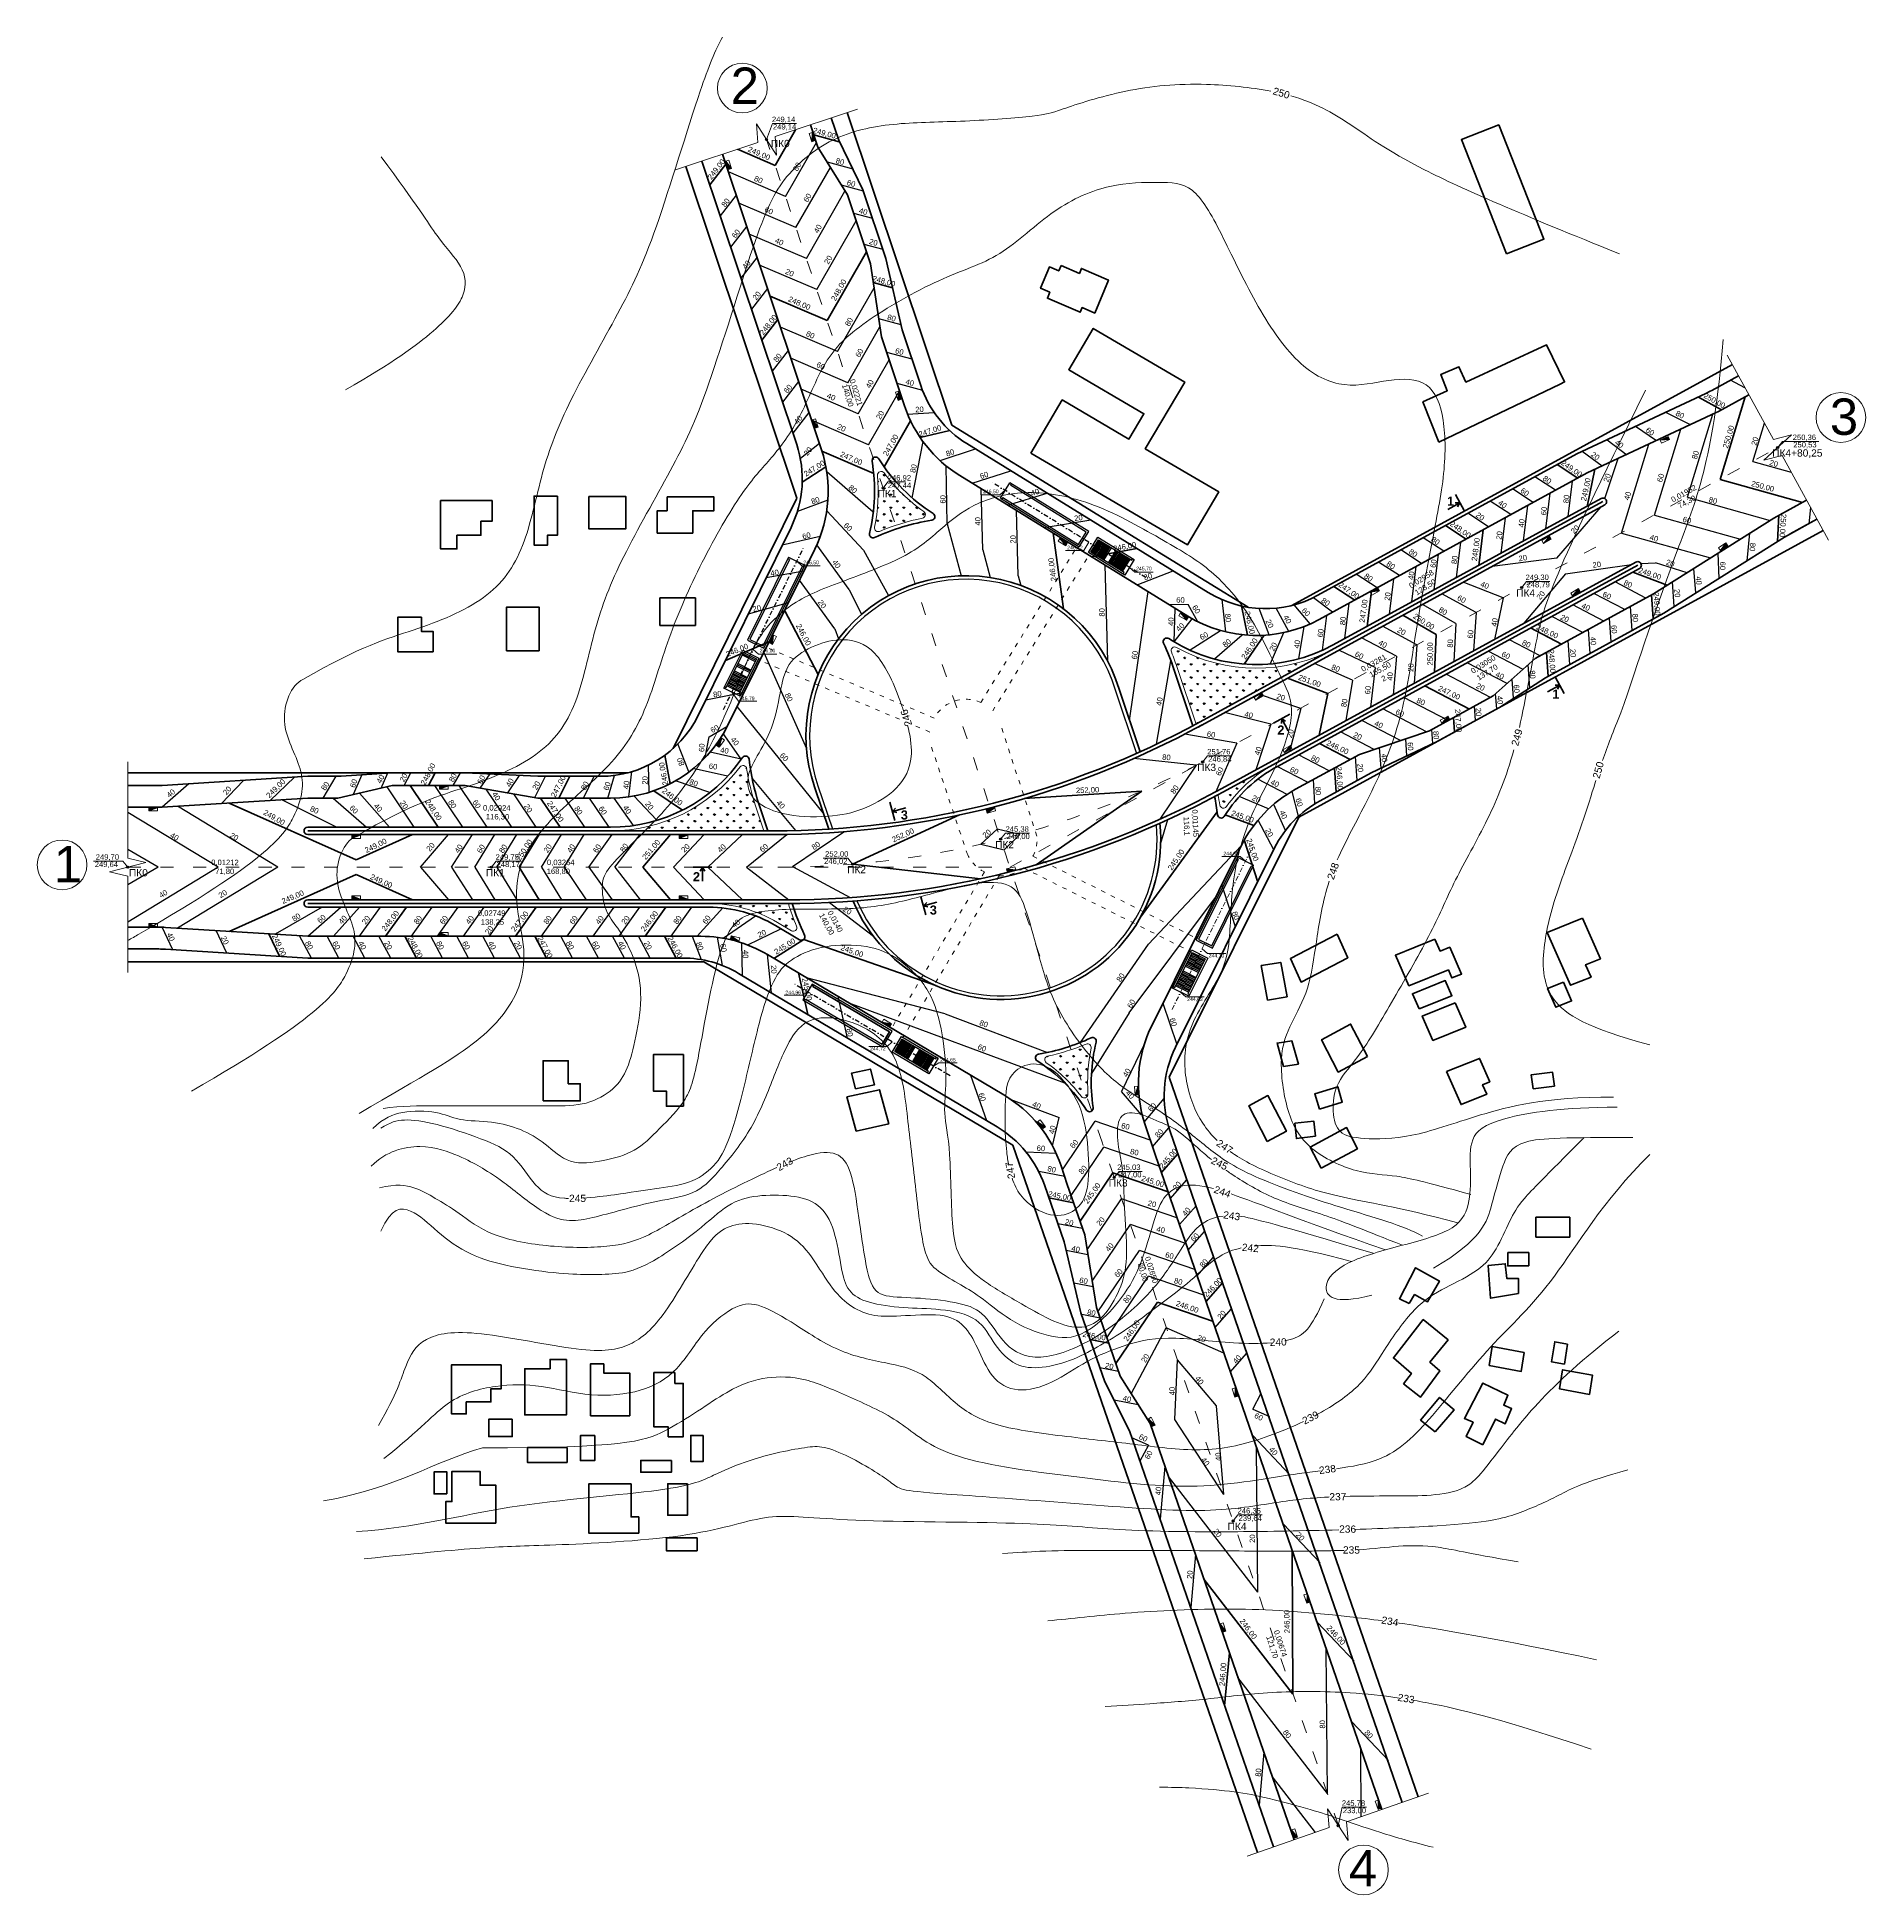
# Model space of a CAD drawing. Header units: millimetres. Extents: x -2825 to 30098, y -1816 to 5947.
# Drawn here: x -244 to 259, y 12 to 523 of the extents above; entities that cross this region are included whole.
import ezdxf

# ---------------------------------------------------------------- set-up
doc = ezdxf.new("R2010")
doc.units = ezdxf.units.MM
doc.linetypes.add('ACAD_ISO03W100', pattern=[30, 12, -18])
doc.linetypes.add('DASHDOT', pattern=[25.4, 12.7, -6.35, 0, -6.35])
for name, color, linetype, lineweight in [('1 Відмітки', 7, 'Continuous', 25), ('2 Позначення', 80, 'Continuous', 20), ('вертикалка', 200, 'Continuous', 9), ('Горизонталі', 7, 'Continuous', 20), ('Дор. Розм.', 7, 'Continuous', 50), ('Забудова', 40, 'Continuous', 40), ('Осі', 30, 'Continuous', 15), ('Отметки', 90, 'Continuous', 25), ('Отметки 1', 50, 'Continuous', 50), ('Текст', 7, 'Continuous', 20), ('Червоні лінії', 10, 'Continuous', 53)]:
    doc.layers.add(name, color=color, linetype=linetype, lineweight=lineweight)
doc.layers.add('Озелення', color=7, linetype='Continuous', true_color=0x9fff80)
doc.layers.add('Пішохідні переходи', color=7, linetype='Continuous')
doc.styles.get("Standard").update_dxf_attribs({"font": 'arial.ttf'})

# ---------------------------------------------------------------- blocks, each defined once
blk = doc.blocks.new('6')
at = {"layer": '1 Відмітки', "transparency": 33554559}
h = blk.add_hatch(color=256, dxfattribs=at)
h.dxf.hatch_style = 1
edge = h.paths.add_edge_path()
edge.add_arc((-467.51, 342.13), 0.2, 0, 360)
at = {"layer": '1 Відмітки'}
blk.add_circle((-467.51, 342.13), 0.2, dxfattribs=at)

msp = doc.modelspace()

# ---------------------------------------------------------------- hatches: boundary and pattern name
at = {"layer": 'вертикалка'}
h = msp.add_hatch(color=0, dxfattribs=at)
h.dxf.hatch_style = 1
h.paths.add_polyline_path([(-30.57916, 496.80812), (-29.79842, 494.53866), (-30.64947, 494.24589)])
h = msp.add_hatch(color=0, dxfattribs=at)
h.dxf.hatch_style = 1
h.paths.add_polyline_path([(-54.38495, 488.84427), (-53.64293, 486.56186), (-52.78702, 486.84012)])
h = msp.add_hatch(color=0, dxfattribs=at)
h.dxf.hatch_style = 1
h.paths.add_polyline_path([(-6.85671, 425.65867), (-6.07597, 423.3892), (-6.92702, 423.09643)])
h = msp.add_hatch(color=0, dxfattribs=at)
h.dxf.hatch_style = 1
h.paths.add_polyline_path([(-30.51953, 417.74264), (-29.7775, 415.46023), (-28.9216, 415.73849)])
h = msp.add_hatch(color=0, dxfattribs=at)
h.dxf.hatch_style = 1
h.paths.add_polyline_path([(202.59649, 412.1055), (204.77969, 413.10233), (205.15349, 412.28363)])
h = msp.add_hatch(color=0, dxfattribs=at)
h.dxf.hatch_style = 1
h.paths.add_polyline_path([(37.53069, 385.08781), (39.60713, 383.8843), (39.15582, 383.10564)])
h = msp.add_hatch(color=0, dxfattribs=at)
h.dxf.hatch_style = 1
h.paths.add_polyline_path([(170.54519, 383.75604), (172.63971, 384.92778), (172.20031, 385.71322)])
h = msp.add_hatch(color=0, dxfattribs=at)
h.dxf.hatch_style = 1
h.paths.add_polyline_path([(219.16428, 381.80552), (221.18169, 383.10555), (220.69418, 383.86208)])
h = msp.add_hatch(color=0, dxfattribs=at)
h.dxf.hatch_style = 1
h.paths.add_polyline_path([(122.89463, 370.33567), (125.02266, 371.44539), (125.4388, 370.64738)])
h = msp.add_hatch(color=0, dxfattribs=at)
h.dxf.hatch_style = 1
h.paths.add_polyline_path([(178.50103, 369.29526), (180.56898, 370.51329), (180.11221, 371.28877)])
h = msp.add_hatch(color=0, dxfattribs=at)
h.dxf.hatch_style = 1
h.paths.add_polyline_path([(70.7285, 364.6011), (72.80493, 363.3976), (72.35362, 362.61894)])
h = msp.add_hatch(color=0, dxfattribs=at)
h.dxf.hatch_style = 1
h.paths.add_polyline_path([(-41.25518, 358.50016), (-42.35299, 356.36596), (-41.55266, 355.95428)])
h = msp.add_hatch(color=0, dxfattribs=at)
h.dxf.hatch_style = 1
h.paths.add_polyline_path([(91.39373, 340.60227), (93.48825, 341.77401), (93.04885, 342.55946)])
h = msp.add_hatch(color=0, dxfattribs=at)
h.dxf.hatch_style = 1
h.paths.add_polyline_path([(142.5738, 334.28429), (144.69408, 335.40874), (144.27241, 336.20385)])
h = msp.add_hatch(color=0, dxfattribs=at)
h.dxf.hatch_style = 1
h.paths.add_polyline_path([(-55.48259, 330.11882), (-56.88616, 328.17202), (-56.15611, 327.64569)])
h = msp.add_hatch(color=0, dxfattribs=at)
h.dxf.hatch_style = 1
h.paths.add_polyline_path([(99.2644, 326.20801), (101.35892, 327.37975), (100.91952, 328.16519)])
h = msp.add_hatch(color=0, dxfattribs=at)
h.dxf.hatch_style = 1
h.paths.add_polyline_path([(-130.67044, 316.99346), (-133.07044, 316.99346), (-133.07044, 316.09346)])
h = msp.add_hatch(color=0, dxfattribs=at)
h.dxf.hatch_style = 1
h.paths.add_polyline_path([(-210.67044, 311.0266), (-213.07044, 311.0266), (-213.07044, 310.1266)])
h = msp.add_hatch(color=0, dxfattribs=at)
h.dxf.hatch_style = 1
h.paths.add_polyline_path([(19.59208, 311.00809), (17.26645, 310.41525), (17.48876, 309.54314)])
h = msp.add_hatch(color=0, dxfattribs=at)
h.dxf.hatch_style = 1
h.paths.add_polyline_path([(-154.80512, 303.46919), (-157.20512, 303.46919), (-157.20512, 302.56919)])
h = msp.add_hatch(color=0, dxfattribs=at)
h.dxf.hatch_style = 1
h.paths.add_polyline_path([(-64.80512, 303.46919), (-67.20512, 303.46919), (-67.20512, 302.56919)])
h = msp.add_hatch(color=0, dxfattribs=at)
h.dxf.hatch_style = 1
h.paths.add_polyline_path([(25.36634, 293.91469), (23.02764, 293.37573), (22.82553, 294.25274)])
h = msp.add_hatch(color=0, dxfattribs=at)
h.dxf.hatch_style = 1
h.paths.add_polyline_path([(-154.80512, 285.86391), (-157.20512, 285.86391), (-157.20512, 286.76391)])
h = msp.add_hatch(color=0, dxfattribs=at)
h.dxf.hatch_style = 1
h.paths.add_polyline_path([(-64.80512, 285.86391), (-67.20512, 285.86391), (-67.20512, 286.76391)])
h = msp.add_hatch(color=0, dxfattribs=at)
h.dxf.hatch_style = 1
h.paths.add_polyline_path([(-210.67044, 278.30651), (-213.07044, 278.30651), (-213.07044, 279.20651)])
h = msp.add_hatch(color=0, dxfattribs=at)
h.dxf.hatch_style = 1
h.paths.add_polyline_path([(-130.67044, 275.78251), (-133.07044, 275.78251), (-133.07044, 276.68251)])
h = msp.add_hatch(color=0, dxfattribs=at)
h.dxf.hatch_style = 1
h.paths.add_polyline_path([(-50.76772, 274.33224), (-53.084, 274.96059), (-52.84837, 275.8292)])
h = msp.add_hatch(color=0, dxfattribs=at)
h.dxf.hatch_style = 1
h.paths.add_polyline_path([(-11.32099, 252.07428), (-9.26203, 250.84113), (-8.79959, 251.61324)])
h = msp.add_hatch(color=0, dxfattribs=at)
h.dxf.hatch_style = 1
h.paths.add_polyline_path([(58.94425, 234.41154), (59.09648, 232.01637), (58.19829, 231.95929)])
h = msp.add_hatch(color=0, dxfattribs=at)
h.dxf.hatch_style = 1
h.paths.add_polyline_path([(31.4087, 224.64465), (32.86876, 222.73986), (33.58306, 223.28738)])
h = msp.add_hatch(color=0, dxfattribs=at)
h.dxf.hatch_style = 1
h.paths.add_polyline_path([(85.71624, 151.43332), (86.52571, 149.17395), (85.67844, 148.8704)])
h = msp.add_hatch(color=0, dxfattribs=at)
h.dxf.hatch_style = 1
h.paths.add_polyline_path([(61.85224, 142.94611), (62.93249, 140.80296), (63.73617, 141.20806)])
h = msp.add_hatch(color=0, dxfattribs=at)
h.dxf.hatch_style = 1
h.paths.add_polyline_path([(105.49137, 94.77814), (106.30083, 92.51877), (105.45356, 92.21522)])
h = msp.add_hatch(color=0, dxfattribs=at)
h.dxf.hatch_style = 1
h.paths.add_polyline_path([(81.56716, 86.50137), (82.32694, 84.22481), (83.18065, 84.50973)])
h = msp.add_hatch(color=0, dxfattribs=at)
h.dxf.hatch_style = 1
h.paths.add_polyline_path([(125.04852, 38.05184), (125.85798, 35.79247), (125.01072, 35.48892)])
h = msp.add_hatch(color=0, dxfattribs=at)
h.dxf.hatch_style = 1
h.paths.add_polyline_path([(101.24538, 29.81695), (102.00516, 27.54038), (102.85887, 27.8253)])
at = {"layer": 'Озелення'}
h = msp.add_hatch(dxfattribs=at)
h.set_pattern_fill('GRASS', color=0, scale=0.1)
h.paths.add_polyline_path([(-12.46122, 403.08779, 0.1728984), (-12.63031, 402.43791, -0.072189657), (-13.43387, 388.16878, 0.603288412), (-12.06432, 387.04873, -0.019333303), (-7.65353, 388.71649)])
h.paths.add_polyline_path([(-10.83489, 403.12663, 0.514255044), (-12.46122, 403.08779), (-7.65353, 388.71649, -0.031308539), (-0.27869, 390.68021, 0.657304253), (0.10435, 392.47579, -0.077181658)])
h = msp.add_hatch(dxfattribs=at)
h.set_pattern_fill('GRASS', color=0, scale=0.1)
h.paths.add_polyline_path([(113.15871, 354.91934, -0.221126928), (75.29183, 352.44969), (69.79885, 349.44617), (74.95842, 334.03586, 0.001362218), (76.13027, 334.67248)])
h.paths.add_polyline_path([(75.29183, 352.44969, -0.034945722), (69.60763, 355.1256, 0.709161745), (68.19345, 353.8756, -0.019314942), (69.80056, 349.44711)])
h = msp.add_hatch(dxfattribs=at)
h.set_pattern_fill('GRASS', color=0, scale=0.1)
h.paths.add_polyline_path([(-46.14967, 311.51452, -0.038725067), (-48.44209, 320.66655), (-51.66954, 320.66655, -0.221126928), (-86.07884, 304.66655), (-43.85869, 304.66655)])
h.paths.add_polyline_path([(-50.4021, 322.24084, -0.011229679), (-51.66954, 320.66655), (-48.44209, 320.66655, -0.004622995), (-48.62044, 321.78035, 0.661146087)])
h.paths.add_polyline_path([(-37.14053, 284.66771, -0.00076061), (-37.90418, 284.66655), (-59.06125, 284.66655, -0.134846235), (-40.16051, 279.47476), (-36.31514, 277.1898, 0.724880629), (-34.88401, 278.44072, -0.027164462)])
h = msp.add_hatch(dxfattribs=at)
h.set_pattern_fill('GRASS', color=0, scale=0.1)
h.paths.add_polyline_path([(96.87474, 323.29069), (82.51469, 315.43872, -0.001717802), (80.99863, 314.6165, -0.011884816), (81.51612, 311.76357, 0.669599353), (83.31452, 311.33287, -0.111614337)])
h = msp.add_hatch(dxfattribs=at)
h.set_pattern_fill('GRASS', color=0, scale=0.1)
h.paths.add_polyline_path([(40.60615, 244.45721, -0.02740871), (34.16205, 242.68743, 0.652354828), (33.79568, 240.89403, -0.075710612), (43.46146, 231.57032, 0.449780924), (44.95386, 231.46091)])
h.paths.add_polyline_path([(46.1074, 244.88623, 0.602176754), (44.74267, 246.00975, -0.018113634), (40.60615, 244.45721), (44.95386, 231.46091, 0.219896599), (45.25391, 232.24444, -0.067396266)])

# ---------------------------------------------------------------- linework, layer by layer
at = {"color": 0, "lineweight": 30}
for p, q in [((21.83318, 396.33648), (21.57169, 395.91341)), ((86.55155, 296.75399), (86.10581, 296.97463))]:
    msp.add_line(p, q, dxfattribs=at)
at = {"layer": '2 Позначення', "color": 0}
for points in [[(-43.16137, 494.85684), (-41.54327, 499.27291), (-34.93415, 499.27291)], [(234.94504, 410.11388), (236.2725, 411.78695), (246.21083, 411.78695)], [(-11.08022, 398.9589), (-9.75276, 400.63197), (-4.944, 400.63197)], [(164.53247, 371.61286), (165.85993, 373.28593), (172.24231, 373.28593)], [(76.7923, 323.63721), (78.11976, 325.31028), (84.85146, 325.31028)], [(21.23129, 302.37254), (22.55875, 304.04561), (29.15599, 304.04561)], [(-19.48451, 295.51606), (-20.81197, 297.18913), (-27.6052, 297.18913)], [(-218.82957, 294.66655), (-220.15703, 296.33962), (-228.28674, 296.33962)], [(-118.82957, 294.66657), (-117.50211, 296.33964), (-110.6558, 296.33964)], [(52.46952, 209.32388), (53.79698, 210.99695), (60.10699, 210.99695)], [(85.16577, 114.81463), (86.49323, 116.4877), (93.13628, 116.4877)], [(114.07899, 30.99342), (115.14543, 36.11322), (121.83331, 36.11322)]]:
    msp.add_lwpolyline(points, dxfattribs=at)
at = {"layer": 'вертикалка', "color": 0}
for p, q in [((-30.57916, 496.80812), (-30.64947, 494.24589)), ((-54.38495, 488.84427), (-52.78702, 486.84012)), ((-6.85671, 425.65867), (-6.92702, 423.09643)), ((-30.51953, 417.74264), (-28.9216, 415.73849)), ((202.59649, 412.1055), (205.15349, 412.28363)), ((37.53069, 385.08781), (39.15582, 383.10564)), ((170.54519, 383.75604), (172.20031, 385.71322)), ((219.16428, 381.80552), (220.69418, 383.86208)), ((122.89463, 370.33567), (125.4388, 370.64738)), ((178.50103, 369.29526), (180.11221, 371.28877)), ((70.7285, 364.6011), (72.35362, 362.61894)), ((-41.25518, 358.50016), (-41.55266, 355.95428)), ((91.39373, 340.60227), (93.04885, 342.55946)), ((142.5738, 334.28429), (144.27241, 336.20385)), ((-55.48259, 330.11882), (-56.15611, 327.64569)), ((99.2644, 326.20801), (100.91952, 328.16519)), ((-130.67044, 316.99346), (-133.07044, 316.09346)), ((-210.67044, 311.0266), (-213.07044, 310.1266)), ((19.59208, 311.00809), (17.48876, 309.54314)), ((-154.80512, 303.46919), (-157.20512, 302.56919)), ((-64.80512, 303.46919), (-67.20512, 302.56919)), ((25.36634, 293.91469), (22.82553, 294.25274)), ((-154.80512, 285.86391), (-157.20512, 286.76391)), ((-64.80512, 285.86391), (-67.20512, 286.76391)), ((-210.67044, 278.30651), (-213.07044, 279.20651)), ((-130.67044, 275.78251), (-133.07044, 276.68251)), ((-50.76772, 274.33224), (-52.84837, 275.8292)), ((-11.32099, 252.07428), (-8.79959, 251.61324)), ((58.94425, 234.41154), (58.19829, 231.95929)), ((31.4087, 224.64465), (33.58306, 223.28738)), ((85.71624, 151.43332), (85.67844, 148.8704)), ((61.85224, 142.94611), (63.73617, 141.20806)), ((105.49137, 94.77814), (105.45356, 92.21522)), ((81.56716, 86.50137), (83.18065, 84.50973)), ((125.04852, 38.05184), (125.01072, 35.48892)), ((101.24538, 29.81695), (102.85887, 27.8253))]:
    msp.add_line(p, q, dxfattribs=at)
for points in [[(-29.79842, 494.53866), (-30.64947, 494.24589), (-31.4302, 496.51535), (-30.57916, 496.80812)], [(-53.64293, 486.56186), (-52.78702, 486.84012), (-53.52904, 489.12253), (-54.38495, 488.84427)], [(-6.07597, 423.3892), (-6.92702, 423.09643), (-7.70776, 425.36589), (-6.85671, 425.65867)], [(-29.7775, 415.46023), (-28.9216, 415.73849), (-29.66362, 418.0209), (-30.51953, 417.74264)], [(204.77969, 413.10233), (205.15349, 412.28363), (202.9703, 411.2868), (202.59649, 412.1055)], [(39.60713, 383.8843), (39.15582, 383.10564), (37.07938, 384.30914), (37.53069, 385.08781)], [(172.63971, 384.92778), (172.20031, 385.71322), (170.10579, 384.54148), (170.54519, 383.75604)], [(221.18169, 383.10555), (220.69418, 383.86208), (218.67677, 382.56205), (219.16428, 381.80552)], [(125.02266, 371.44539), (125.4388, 370.64738), (123.31077, 369.53766), (122.89463, 370.33567)], [(180.56898, 370.51329), (180.11221, 371.28877), (178.04427, 370.07074), (178.50103, 369.29526)], [(72.80493, 363.3976), (72.35362, 362.61894), (70.27719, 363.82244), (70.7285, 364.6011)], [(-42.35299, 356.36596), (-41.55266, 355.95428), (-40.45486, 358.08848), (-41.25518, 358.50016)], [(93.48825, 341.77401), (93.04885, 342.55946), (90.95433, 341.38772), (91.39373, 340.60227)], [(144.69408, 335.40874), (144.27241, 336.20385), (142.15213, 335.07939), (142.5738, 334.28429)], [(-56.88616, 328.17202), (-56.15611, 327.64569), (-54.75254, 329.59248), (-55.48259, 330.11882)], [(101.35892, 327.37975), (100.91952, 328.16519), (98.825, 326.99345), (99.2644, 326.20801)], [(-133.07044, 316.99346), (-133.07044, 316.09346), (-130.67044, 316.09346), (-130.67044, 316.99346)], [(-213.07044, 311.0266), (-213.07044, 310.1266), (-210.67044, 310.1266), (-210.67044, 311.0266)], [(17.26645, 310.41525), (17.48876, 309.54314), (19.81439, 310.13598), (19.59208, 311.00809)], [(-157.20512, 303.46919), (-157.20512, 302.56919), (-154.80512, 302.56919), (-154.80512, 303.46919)], [(-67.20512, 303.46919), (-67.20512, 302.56919), (-64.80512, 302.56919), (-64.80512, 303.46919)], [(23.02764, 293.37573), (22.82553, 294.25274), (25.16424, 294.7917), (25.36634, 293.91469)], [(-157.20512, 285.86391), (-157.20512, 286.76391), (-154.80512, 286.76391), (-154.80512, 285.86391)], [(-67.20512, 285.86391), (-67.20512, 286.76391), (-64.80512, 286.76391), (-64.80512, 285.86391)], [(-213.07044, 278.30651), (-213.07044, 279.20651), (-210.67044, 279.20651), (-210.67044, 278.30651)], [(-133.07044, 275.78251), (-133.07044, 276.68251), (-130.67044, 276.68251), (-130.67044, 275.78251)], [(-53.084, 274.96059), (-52.84837, 275.8292), (-50.53209, 275.20085), (-50.76772, 274.33224)], [(-9.26203, 250.84113), (-8.79959, 251.61324), (-10.85856, 252.84639), (-11.32099, 252.07428)], [(59.09648, 232.01637), (58.19829, 231.95929), (58.04607, 234.35446), (58.94425, 234.41154)], [(32.86876, 222.73986), (33.58306, 223.28738), (32.123, 225.19217), (31.4087, 224.64465)], [(86.52571, 149.17395), (85.67844, 148.8704), (84.86898, 151.12977), (85.71624, 151.43332)], [(62.93249, 140.80296), (63.73617, 141.20806), (62.65592, 143.3512), (61.85224, 142.94611)], [(106.30083, 92.51877), (105.45356, 92.21522), (104.6441, 94.4746), (105.49137, 94.77814)], [(82.32694, 84.22481), (83.18065, 84.50973), (82.42087, 86.78629), (81.56716, 86.50137)], [(125.85798, 35.79247), (125.01072, 35.48892), (124.20126, 37.74829), (125.04852, 38.05184)], [(102.00516, 27.54038), (102.85887, 27.8253), (102.09909, 30.10186), (101.24538, 29.81695)]]:
    msp.add_lwpolyline(points, close=True, dxfattribs=at)
at = {"layer": 'Горизонталі', "color": 0}
for points, knots in [([(-55.2687, 523.00377), (-57.25576, 519.49008), (-61.79524, 508.20256), (-74.37458, 466.07175), (-82.98881, 448.35978), (-98.23389, 421.95453), (-105.21162, 403.72241), (-109.2632, 381.88889), (-119.16706, 367.93344), (-140.2635, 359.43477), (-154.62071, 355.58777), (-170.65071, 346.3233), (-173.8661, 344.81931, 249), (-178.20401, 334.37962, 249), (-169.82447, 321.49622, 249), (-171.04621, 309.72749, 249), (-181.05012, 296.28474, 249), (-215.77581, 276.23585, 249), (-216.7694, 275.66221, 249), (-217.78732, 275.07765, 249), (-218.82957, 274.48218, 249)], [11.33874488, 11.33874488, 11.33874488, 11.33874488, 12, 13, 14, 15, 16, 17, 18, 19, 20, 20, 20, 21, 22, 23, 24, 24, 24, 24.028612424, 24.028612424, 24.028612424, 24.028612424]), ([(95.55061, 508.12272), (89.9873, 509.21019), (75.29761, 510.71589), (55.30367, 508.92709), (35.44915, 502.29568), (33.25981, 501.43898), (10.75102, 499.63828), (-7.4811, 499.63828), (-24.36269, 496.48705), (-38.76831, 485.23266), (-45.74603, 470.37686), (-59.92657, 422.88332), (-68.5408, 405.17136), (-83.78588, 378.7661), (-90.7636, 360.53398), (-94.81519, 338.70046), (-104.71905, 324.74501), (-125.81549, 316.24634), (-140.1727, 312.39934), (-156.2027, 303.13487), (-159.41809, 301.63088, 249), (-163.756, 291.19119, 249), (-155.37646, 278.30779, 249), (-156.5982, 266.53906, 249), (-166.60211, 253.09631, 249), (-201.3278, 233.04742, 249)], [3.256589866, 3.256589866, 3.256589866, 3.256589866, 4, 5, 6, 7, 8, 9, 10, 11, 12, 13, 14, 15, 16, 17, 18, 19, 20, 20, 20, 21, 22, 23, 24, 24, 24, 24]), ([(191.38366, 463.4236), (164.41368, 474.26838), (132.27113, 488.04376), (117.15733, 499.649), (107.70283, 504.95536), (101.06513, 506.82544)], [0, 0, 0, 0, 1, 2, 2.997599465, 2.997599465, 2.997599465, 2.997599465]), ([(-155.2134, 226.94703), (-137.22811, 237.33083), (-120.48771, 246.99591), (-110.4838, 260.43866), (-109.26206, 272.20739), (-112.10667, 282.82361), (-112.10667, 295.87871), (-102.2028, 308.9338), (-84.19577, 323.56452), (-75.79351, 338.11767), (-70.66828, 357.24527), (-61.23681, 378.71104), (-49.31365, 399.36256), (-41.85422, 406.82199), (-33.77609, 417.65124), (-27.47363, 434.53283), (-18.01994, 443.98652), (5.50145, 457.5666), (21.14787, 461.75905), (35.76327, 476.37445), (51.60723, 483.03926), (65.30008, 483.03926), (74.11602, 483.03926), (81.63037, 470.02403), (90.99761, 449.65123), (102.81472, 432.01935), (115.94485, 425.82943), (128.21135, 429.11623), (139.3915, 429.11623), (143.62558, 418.5298), (143.62558, 402.39851), (139.49897, 382.89089), (134.99721, 357.19336), (131.62089, 333.93428), (122.92051, 314.02112), (116.13619, 301.98845), (113.80607, 296.65081)], [0, 0, 0, 0, 1, 2, 3, 4, 5, 6, 7, 8, 9, 10, 11, 12, 13, 14, 15, 16, 17, 18, 19, 20, 21, 22, 23, 24, 25, 26, 27, 28, 29, 30, 31, 32, 33, 33.81965361, 33.81965361, 33.81965361, 33.81965361]), ([(163.89201, 333.12446), (165.67236, 341.01111), (169.00789, 360.76077), (172.38309, 373.35716), (198.613, 425.8649)], [12.149424768, 12.149424768, 12.149424768, 12.149424768, 13, 14, 14, 14, 14]), ([(80.80326, 219.43906), (79.26092, 220.9269), (75.46704, 225.55735), (71.59746, 235.27077), (71.59746, 249.90148), (82.10156, 264.53219), (84.51915, 273.55476), (84.51915, 290.98002), (89.15223, 308.27088), (98.75188, 324.89796), (102.56227, 339.11853), (98.48305, 346.18394), (90.35479, 364.13357), (79.28797, 376.88855), (67.4417, 383.728), (46.79049, 395.65098), (27.8929, 398.83462), (14.40134, 395.21956), (5.75926, 388.89324), (-2.40017, 380.7338), (-21.06371, 373.69981), (-35.88199, 368.26018), (-45.26065, 358.88152), (-49.38726, 349.50286), (-55.57718, 332.99642), (-65.60357, 315.6302), (-80.13703, 301.09674), (-87.07724, 294.15653), (-88.77764, 290.4173), (-87.6522, 282.16408), (-84.27588, 278.60018), (-79.73913, 270.74231), (-76.97219, 260.41592), (-79.02383, 247.46303), (-81.31577, 238.90939), (-84.65103, 233.58261), (-92.5466, 229.0241), (-101.90776, 229.0241), (-114.47517, 229.0241), (-126.29228, 229.0241), (-133.42006, 229.0241), (-143.54902, 229.0241), (-148.6225, 228.28032)], [3.473916797, 3.473916797, 3.473916797, 3.473916797, 4, 5, 6, 7, 8, 9, 10, 11, 12, 13, 14, 15, 16, 17, 18, 19, 20, 21, 22, 23, 24, 25, 26, 27, 28, 29, 30, 31, 32, 33, 34, 35, 36, 37, 38, 39, 40, 41, 42, 43, 43, 43, 43]), ([(-5.3944, 337.42124), (-5.73202, 338.47939), (-7.88345, 344.71403), (-12.99055, 355.51271), (-22.23503, 357.98976), (-29.87347, 355.94304), (-37.27275, 351.67106), (-39.26181, 344.24779), (-40.93896, 333.56664), (-45.27894, 326.04958), (-49.19687, 319.26352), (-47.42897, 312.6656), (-37.93779, 308.43183), (-24.05737, 308.43183), (-15.66618, 310.68024), (-9.84999, 314.03822), (-7.52832, 316.3833), (-5.20665, 318.72838), (-2.50358, 323.419), (-3.64728, 330.95531), (-4.35129, 333.77516)], [1.795020727, 1.795020727, 1.795020727, 1.795020727, 2, 3, 4, 5, 6, 7, 8, 9, 10, 11, 12, 13, 14, 15, 15, 15, 16, 16.557745536, 16.557745536, 16.557745536, 16.557745536]), ([(189.80359, 231.4436), (170.6261, 231.4436), (151.40083, 226.2922), (133.62166, 219.82906), (120.11639, 219.82906), (113.90396, 221.17959), (112.28333, 227.12191), (113.09365, 235.49518), (120.11639, 242.51792), (128.89447, 257.722), (140.60137, 277.99895), (145.5063, 290.32658), (155.22912, 307.167), (160.28563, 319.34451), (162.36727, 326.95946)], [0, 0, 0, 0, 1, 2, 3, 4, 5, 6, 7, 8, 9, 10, 11, 11.916278052, 11.916278052, 11.916278052, 11.916278052]), ([(199.74051, 245.8023), (182.78716, 250.34493), (170.13267, 257.65101), (170.13267, 273.47186), (174.23381, 288.77752), (181.14561, 305.78962), (184.78326, 318.2618), (184.95828, 318.52145)], [0, 0, 0, 0, 1, 2, 3, 4, 4.590675291, 4.590675291, 4.590675291, 4.590675291]), ([(111.59366, 290.85861), (109.75457, 285.1781), (107.91308, 273.38839), (106.11094, 260.59316), (101.06173, 251.84767), (97.48257, 243.14885), (99.73345, 226.6424), (105.43579, 216.76565), (119.61621, 210.13596), (130.12031, 210.13596), (137.46145, 208.16891), (150.52178, 204.6694)], [34.117691867, 34.117691867, 34.117691867, 34.117691867, 35, 36, 37, 38, 39, 40, 41, 42, 43, 43, 43, 43]), ([(-93.61861, 203.63878), (-90.7406, 203.82232), (-82.53044, 204.84321), (-73.92783, 206.31471), (-64.15839, 207.35679), (-57.25465, 212.17638), (-53.386, 218.87708), (-48.7938, 236.01541), (-44.74977, 254.51061), (-40.842, 265.19186), (-36.21779, 269.81606), (-27.4253, 273.39819), (-15.18094, 273.39819), (-6.58383, 269.88119), (2.20866, 261.0887), (5.51088, 248.76466), (6.57235, 235.23225), (5.26975, 227.02592), (7.57609, 218.41855), (7.57609, 192.37698), (10.48012, 186.2548), (15.69049, 181.04443), (27.48345, 174.23576), (35.96587, 169.33843), (43.88168, 167.2174), (49.74172, 170.60069), (54.25356, 178.41543), (56.39154, 186.39448), (55.15902, 199.67149), (55.15902, 211.26456), (53.20684, 218.55018), (53.20684, 226.11411), (57.50368, 227.93774), (65.31924, 224.42074), (70.39934, 222.33659), (75.24789, 217.48804), (78.50152, 214.80256), (79.24263, 214.21566)], [6.393067678, 6.393067678, 6.393067678, 6.393067678, 7, 8, 9, 10, 11, 12, 13, 14, 15, 16, 17, 18, 19, 20, 21, 22, 23, 24, 25, 26, 27, 28, 29, 30, 31, 32, 33, 34, 35, 36, 37, 38, 39, 40, 40.278918799, 40.278918799, 40.278918799, 40.278918799]), ([(79.79215, 206.27525), (72.4552, 208.1813), (64.00621, 206.26916), (60.94467, 182.40781), (45.00095, 164.9635), (36.09278, 164.9635), (24.82184, 168.85853), (15.91212, 176.51777), (10.52294, 179.62921), (3.52392, 183.67009), (0.00775, 187.18627), (-2.21996, 207.15472), (-4.40832, 226.06836), (-6.44036, 243.57519), (-17.38213, 252.32861), (-30.66857, 254.36065), (-36.84285, 248.18637), (-41.45403, 236.07226), (-47.23753, 221.84796), (-56.92882, 210.12463), (-62.63417, 204.41928), (-73.12543, 203.00613), (-83.22377, 200.30029), (-91.25604, 198.14805), (-97.08656, 196.9398), (-104.29105, 198.87024), (-116.41919, 209.0271), (-122.11051, 212.31299), (-126.79984, 214.97027), (-137.89326, 219.17329), (-147.74552, 216.53338), (-151.86114, 212.41776)], [1.005045207, 1.005045207, 1.005045207, 1.005045207, 2, 3, 4, 5, 6, 7, 8, 9, 10, 11, 12, 13, 14, 15, 16, 17, 18, 19, 20, 21, 22, 23, 24, 25, 26, 27, 28, 29, 30, 30, 30, 30]), ([(24.35764, 209.15225), (24.94449, 207.40698), (27.39094, 202.43169), (35.5124, 197.74276), (42.1723, 199.93747), (45.54861, 205.11449), (45.54861, 217.26923), (43.74791, 229.64907), (35.64475, 240.2282), (28.21685, 241.12855), (25.06562, 238.57755), (24.09024, 237.152), (23.11486, 235.72644), (22.36456, 232.57521), (22.36456, 219.66116), (23.22103, 213.8135), (23.44869, 212.65274)], [2.54767277, 2.54767277, 2.54767277, 2.54767277, 3, 4, 5, 6, 7, 8, 9, 10, 11, 11, 11, 12, 13, 13.264738203, 13.264738203, 13.264738203, 13.264738203]), ([(-149.25116, 222.89117), (-146.48412, 224.48872), (-143.48623, 225.59307), (-134.49835, 224.42074), (-120.95139, 219.86167), (-112.35428, 215.95389), (-106.78011, 206.29914), (-102.38789, 203.76329), (-98.03443, 203.55196), (-97.6535, 203.54128)], [0, 0, 0, 0, 1, 2, 3, 4, 5, 6, 6.092452051, 6.092452051, 6.092452051, 6.092452051]), ([(181.73479, 220.32673), (170.46737, 209.05931), (164.22559, 202.81754), (161.35709, 197.84915), (157.57958, 189.12179), (153.28102, 183.78116), (143.29282, 178.95906), (135.175, 174.27224), (126.10203, 161.11013), (121.36753, 152.90973), (113.85239, 147.17944), (108.58555, 144.26165), (107.8248, 143.85639)], [0, 0, 0, 0, 1, 2, 3, 4, 5, 6, 7, 8, 9, 9.163513612, 9.163513612, 9.163513612, 9.163513612]), ([(-37.00225, 213.46326), (-34.45616, 214.49466), (-28.87709, 216.381), (-22.78422, 216.381), (-19.47087, 210.64213), (-17.57385, 196.97239), (-15.10525, 179.18395), (-11.31426, 176.31693), (-1.03093, 176.31693), (10.6475, 174.86247), (17.06435, 172.25696), (22.02494, 162.84448), (31.01282, 158.02489), (47.42826, 164.3131), (62.20241, 176.69286), (69.45442, 187.04477), (74.83488, 196.364), (79.93455, 198.41431), (82.38807, 198.71042)], [9.401389306, 9.401389306, 9.401389306, 9.401389306, 10, 11, 12, 13, 14, 15, 16, 17, 18, 19, 20, 21, 22, 23, 24, 24.725770466, 24.725770466, 24.725770466, 24.725770466]), ([(147.0019, 196.81826), (129.85693, 201.41224), (113.98901, 203.5709), (99.17073, 208.63537), (88.54661, 213.53881), (85.38002, 215.78636), (84.35117, 216.4715)], [0, 0, 0, 0, 1, 2, 3, 3.178454435, 3.178454435, 3.178454435, 3.178454435]), ([(199.75015, 215.67628), (186.72793, 202.65405), (172.85088, 178.6183), (155.96929, 163.76875), (139.24401, 142.35414), (128.63251, 131.74264), (117.92062, 129.78827), (113.56212, 129.18866)], [0, 0, 0, 0, 1, 2, 3, 4, 4.577990603, 4.577990603, 4.577990603, 4.577990603]), ([(-149.6306, 206.46568), (-144.94127, 207.59112), (-139.68922, 206.84082), (-134.43717, 203.65208), (-128.06732, 199.97444), (-119.43132, 192.9604), (-102.54973, 189.95923), (-85.85571, 189.95923), (-76.26122, 192.53007), (-62.38301, 201.4012), (-47.10696, 208.99237), (-41.12246, 211.69727), (-40.34173, 212.04269)], [0, 0, 0, 0, 1, 2, 3, 4, 5, 6, 7, 8, 9, 9.158422243, 9.158422243, 9.158422243, 9.158422243]), ([(83.16173, 211.36644), (83.57976, 211.01217), (87.81247, 208.14616), (97.1221, 202.77125), (110.52693, 199.17943), (121.46094, 194.72165), (131.76557, 190.67228)], [40.673266389, 40.673266389, 40.673266389, 40.673266389, 41, 42, 43, 44, 44, 44, 44]), ([(87.39385, 189.91466), (85.17243, 189.44188), (80.43346, 187.62704), (73.47073, 180.66431), (65.20239, 174.49559), (55.3244, 167.00568), (48.86676, 163.27736), (41.53203, 159.04265), (32.36215, 156.58559), (25.14769, 157.23625), (19.44885, 162.93508), (15.59535, 171.13056), (4.52332, 173.30154), (-5.46322, 173.30154), (-15.66685, 174.71269), (-20.98473, 177.78296), (-22.6257, 183.90716), (-24.24225, 195.22851), (-28.43528, 202.49105), (-36.11356, 204.54844), (-45.86093, 204.54844), (-53.79312, 202.42301), (-61.25105, 194.96509), (-76.24779, 184.63945), (-83.72962, 182.6347), (-91.25365, 182.6347), (-99.13173, 182.6347), (-113.88749, 184.72802), (-124.81272, 187.65543), (-133.9474, 194.3672), (-140.78601, 201.20581), (-146.32202, 201.20581), (-149.18772, 194.49746)], [1.342919861, 1.342919861, 1.342919861, 1.342919861, 2, 3, 4, 5, 6, 7, 8, 9, 10, 11, 12, 13, 14, 15, 16, 17, 18, 19, 20, 21, 22, 23, 24, 25, 26, 27, 28, 29, 30, 31, 31, 31, 31]), ([(-149.82734, 141.10922), (-144.76363, 149.87982), (-142.54496, 158.16002), (-138.23644, 165.6226), (-124.73117, 167.87347), (-91.92583, 160.64959), (-80.34724, 162.45874), (-71.39192, 170.23811), (-59.63241, 191.85752), (-54.11448, 196.01857), (-47.54557, 197.22245), (-37.65117, 194.57125), (-31.54726, 189.37765), (-25.4846, 178.87683), (-20.55465, 173.94688), (-14.40353, 171.05223), (-7.16691, 171.05223), (5.78162, 172.11187), (11.41861, 168.85736), (14.84921, 162.91538), (18.41244, 153.91072), (25.59722, 149.76258), (35.48227, 152.41127), (45.0485, 159.16391), (54.59658, 163.03339), (66.0567, 166.10412), (83.2232, 163.63165), (92.65477, 163.5928), (95.74586, 163.8621)], [0, 0, 0, 0, 1, 2, 3, 4, 5, 6, 7, 8, 9, 10, 11, 12, 13, 14, 15, 16, 17, 18, 19, 20, 21, 22, 23, 24, 25, 25.615287953, 25.615287953, 25.615287953, 25.615287953]), ([(104.50842, 142.18179), (101.4967, 140.73874), (92.95663, 137.17141), (78.77277, 133.37086), (59.75493, 135.71552), (42.82124, 137.66941), (20.54692, 140.27459), (9.60515, 145.61522), (0.77593, 155.63115), (-8.31851, 158.068), (-22.85544, 160.56897), (-35.52094, 169.2005), (-45.20791, 174.79328), (-50.99142, 174.79328), (-60.40146, 167.80663), (-67.38159, 155.7167), (-77.1262, 150.09064), (-91.35104, 148.67416), (-105.40196, 152.43909), (-117.42372, 152.43909), (-131.14055, 148.76368), (-138.05678, 140.23337), (-148.3733, 131.98015)], [9.393108877, 9.393108877, 9.393108877, 9.393108877, 10, 11, 12, 13, 14, 15, 16, 17, 18, 19, 20, 21, 22, 23, 24, 25, 26, 27, 28, 29, 29, 29, 29]), ([(99.37616, 164.36189), (99.9028, 164.46733), (104.42976, 165.53664), (106.58988, 167.69676), (110.23714, 175.90308)], [25.875713218, 25.875713218, 25.875713218, 25.875713218, 26, 27, 27, 27, 27]), ([(115.66523, 121.57311), (120.05498, 121.69223), (130.73252, 121.69223), (139.70629, 121.69223), (149.08495, 123.25534), (154.55584, 128.72622), (171.43743, 152.01656), (191.28893, 167.02242)], [16.253692089, 16.253692089, 16.253692089, 16.253692089, 17, 18, 19, 20, 21, 21, 21, 21]), ([(109.12307, 128.61696), (107.26582, 128.38575), (97.06212, 127.11785), (75.78174, 122.81526), (44.12876, 126.64488), (4.95542, 131.59516), (-6.07389, 142.62447), (-19.92295, 148.73198), (-32.94887, 154.59661), (-43.01452, 154.59661), (-52.74826, 151.98846), (-71.08387, 138.19642), (-82.8884, 134.98131), (-121.24859, 134.926), (-134.48774, 131.26179), (-145.09367, 123.67699), (-164.97728, 120.38062)], [4.768176133, 4.768176133, 4.768176133, 4.768176133, 5, 6, 7, 8, 9, 10, 11, 12, 13, 14, 14.982343441, 14.982343441, 14.982343441, 15.982343441, 15.982343441, 15.982343441, 15.982343441]), ([(-155.87623, 111.90981), (-139.18221, 113.03525), (-116.52708, 119.64528), (-65.74726, 123.15665), (-57.79331, 127.55875), (-49.32643, 131.08608), (-40.60119, 133.63283), (-31.95547, 135.16707), (-27.66239, 135.5815), (-20.68667, 132.72233), (-12.85834, 128.27643), (-8.38437, 125.0245), (-6.13023, 123.1499), (4.55405, 122.37003), (43.42536, 119.53273), (78.58868, 116.69027), (96.56445, 119.9728), (105.80667, 121.12808), (111.4659, 121.41458), (111.55359, 121.41894)], [0, 0, 0, 0, 1, 2, 3, 4, 5, 6, 7, 8, 9, 10, 11, 12, 13, 14, 15, 16, 16.015697134, 16.015697134, 16.015697134, 16.015697134]), ([(193.75678, 128.84982), (181.44544, 125.551), (175.03258, 121.84854), (163.46947, 116.56127), (153.41989, 113.86849), (127.1033, 112.7751), (118.55187, 112.50915)], [0, 0, 0, 0, 1, 2, 3, 3.44070381, 3.44070381, 3.44070381, 3.44070381]), ([(114.2405, 112.38198), (104.67211, 112.11464), (74.41694, 111.56537), (48.20182, 112.48238), (31.88295, 114.54569), (-25.32688, 114.54569), (-42.39604, 117.54686), (-60.59064, 110.2315), (-104.44796, 107.9227), (-117.98644, 107.9227), (-137.11891, 106.09504), (-153.81293, 104.40688)], [3.514161011, 3.514161011, 3.514161011, 3.514161011, 4, 5, 6, 7, 8, 9, 10, 11, 12, 12, 12, 12]), ([(119.36682, 106.90551), (124.21966, 107.18496), (130.49903, 108.09582), (141.48984, 108.09582), (149.02679, 106.07631), (163.5297, 103.5628)], [7.028997337, 7.028997337, 7.028997337, 7.028997337, 8, 9, 10, 10, 10, 10]), ([(21.76786, 105.86931), (25.76716, 106.07848), (33.33452, 106.68902), (45.20226, 106.68902), (61.92754, 106.68902), (73.49455, 106.68902), (98.04795, 106.45019), (111.05781, 106.5741), (115.74579, 106.74064)], [1.288432136, 1.288432136, 1.288432136, 1.288432136, 2, 3, 4, 5, 6, 6.80607294, 6.80607294, 6.80607294, 6.80607294]), ([(34.20304, 87.35172), (40.71776, 87.93266), (55.40559, 89.77389), (85.28405, 91.09961), (106.22899, 89.80784), (123.00079, 87.79588), (126.29382, 87.35477)], [4.122148095, 4.122148095, 4.122148095, 4.122148095, 5, 6, 7, 7.21375453, 7.21375453, 7.21375453, 7.21375453]), ([(50.01225, 63.80977), (54.3066, 63.99376), (64.01496, 64.67123), (77.3453, 65.60145), (95.12563, 68.06561), (114.48978, 67.99995), (126.14209, 66.79859), (130.80722, 66.10607)], [4.275324681, 4.275324681, 4.275324681, 4.275324681, 5, 6, 7, 8, 8.598546499, 8.598546499, 8.598546499, 8.598546499]), ([(134.14447, 65.57763), (136.24904, 65.22402), (146.76626, 63.27562), (159.63258, 60.01202), (183.63868, 52.05238)], [8.73895199, 8.73895199, 8.73895199, 8.73895199, 9, 10, 10, 10, 10]), ([(64.94899, 41.56704), (68.06028, 41.56571), (76.26095, 41.33135), (86.08831, 40.32956), (94.22968, 38.84715), (107.65894, 35.13441), (113.2958, 33.25729), (124.36304, 29.43752), (134.70823, 26.38977), (140.22619, 25.06732)], [1.547029326, 1.547029326, 1.547029326, 1.547029326, 2, 3, 4, 5, 6, 7, 7.868679154, 7.868679154, 7.868679154, 7.868679154])]:
    msp.add_open_spline(points, degree=3, knots=knots, dxfattribs=at)
for points in [[(-149.1739, 490.07205), (-138.93241, 476.45423), (-133.70936, 467.40765), (-126.21346, 459.91175), (-125.20205, 452.36983), (-132.85503, 442.91614), (-145.91013, 433.46245), (-158.89871, 425.96349)], [(191.82101, 337.1195), (196.38436, 350.64692), (207.82727, 385.06043), (217.10211, 405.95314), (219.98013, 439.83174)], [(186.78246, 324.03548), (188.11387, 327.87026), (189.72225, 332.15875), (191.82101, 337.1195)], [(137.20478, 193.15422), (132.09754, 196.10289), (115.42707, 200.56973), (88.38527, 209.94839), (78.38136, 217.13869), (68.52385, 225.64607), (56.1852, 232.76979), (47.11916, 240.27272), (35.44265, 256.57228), (31.37706, 271.74526), (27.91223, 284.67621), (24.45406, 290.66593), (14.4869, 290.66593), (2.09535, 287.34562), (-13.52952, 283.15895), (-29.00431, 283.15895), (-46.85668, 283.15895), (-55.8898, 277.94368), (-62.06722, 240.16885), (-64.60462, 230.69915), (-72.8891, 222.41467), (-79.13079, 216.17297), (-87.77725, 213.85616), (-97.58512, 212.48908), (-104.00517, 218.90912), (-110.68972, 222.76845), (-118.4019, 224.83492), (-128.26639, 224.83492), (-133.16461, 227.66291), (-143.91099, 227.66291), (-148.18483, 225.77934), (-151.46736, 222.80943)], [(190.74707, 228.65958), (176.16137, 228.65958), (156.17357, 225.68842), (149.96115, 220.28631), (150.50136, 211.37283), (150.50136, 202.72946), (147.5302, 194.8964), (131.76557, 190.67228), (115.54634, 186.32635), (108.54265, 179.32266), (112.6866, 174.09828), (123.32537, 176.94893)], [(140.23735, 184.36229), (153.69544, 192.13232), (156.49263, 202.57159), (159.27091, 212.94026), (162.6561, 220.28631), (176.97169, 220.28631), (195.06875, 220.28631)], [(127.0414, 189.40645), (103.44088, 197.55121), (92.01791, 202.26821), (84.59381, 204.80203)], [(86.79496, 198.68705), (90.51879, 198.23151), (97.16002, 196.35582), (123.65595, 188.49932)], [(117.74025, 186.21891), (100.47215, 190.84589), (95.27301, 190.86426), (91.23947, 190.47918)], [(130.11156, 86.82512), (141.91477, 85.13216), (158.14106, 82.30203), (185.13139, 76.65873)]]:
    msp.add_open_spline(points, degree=3, dxfattribs=at)
at = {"layer": 'Дор. Розм.', "color": 0}
for p, q in [((-29.00456, 492.72844), (-31.0698, 498.90189)), ((-23.31452, 494.63195), (-25.37975, 500.80541)), ((-28.0481, 409.49177), (-55.25249, 490.81195)), ((-20.92658, 479.6137), (-29.00456, 492.72844)), ((-16.65905, 481.04134), (-23.31452, 494.63195)), ((-34.86441, 410.95492), (-60.94254, 488.90843)), ((-10.31399, 462.07452), (-16.65905, 481.04134)), ((-14.58153, 460.64688), (-20.92658, 479.6137)), ((-11.55567, 440.56968), (-14.58153, 460.64688)), ((-5.86562, 442.47319), (-10.31399, 462.07452)), ((-5.21062, 421.60286), (-11.55567, 440.56968)), ((-0.75842, 427.20658), (-5.86562, 442.47319)), ((179.67527, 408.38601), (215.14234, 424.99632)), ((182.55381, 403.1216), (218.02088, 419.73191)), ((11.94707, 411.18785), (78.34951, 370.24654)), ((108.48695, 369.4608), (179.67527, 408.38601)), ((10.03596, 402.38038), (72.67597, 363.75885)), ((108.8409, 362.81596), (182.55381, 403.1216)), ((75.54501, 333.21274), (187.35137, 394.34759)), ((76.13027, 334.67248), (186.87161, 395.22499)), ((112.67895, 355.79675), (186.39186, 396.10239)), ((200.75655, 369.83154), (233.88084, 390.72645)), ((-61.96504, 336.38886), (-36.41292, 388.15965)), ((203.63509, 364.56713), (236.75938, 385.46204)), ((-53.79677, 333.73333), (-29.9063, 382.13745)), ((195.95758, 378.60814), (82.03493, 316.31612)), ((196.91709, 376.85334), (97.3545, 322.41329)), ((168.21489, 352.03801), (200.75655, 369.83154)), ((171.08583, 346.76945), (203.63509, 364.56713)), ((67.47703, 357.56594), (68.47737, 356.94917)), ((74.06458, 333.55582), (68.28533, 350.81696)), ((156.71028, 341.77178), (168.21489, 352.03801)), ((59.57769, 326.41824), (53.79389, 343.67434)), ((158.42129, 338.63833), (171.08583, 346.76945)), ((156.71028, 341.77178), (139.15463, 332.1912)), ((140.87272, 329.04292), (158.42052, 338.63791)), ((119.92234, 325.68289), (139.15463, 332.1912)), ((123.14571, 320.60666), (140.87272, 329.04292)), ((119.92234, 325.68289), (102.36675, 316.10234)), ((-209.34442, 317.16655), (-218.82957, 317.16655)), ((-209.34442, 317.16655), (-169.34442, 319.66655)), ((-160.18058, 319.66655), (-169.34442, 319.66655)), ((-146.07884, 317.16655), (-161.07884, 313.66655)), ((-146.07884, 320.66655), (-160.18058, 319.66655)), ((-146.07884, 320.66655), (-126.07884, 320.66655)), ((-126.07884, 317.16655), (-146.07884, 317.16655)), ((-106.07884, 319.66655), (-126.07884, 320.66655)), ((-106.07884, 313.66655), (-126.07884, 317.16655)), ((-88.86677, 319.66655), (-106.07884, 319.66655)), ((123.14571, 320.60666), (109.07251, 312.92655)), ((-209.34442, 311.16655), (-169.34442, 313.66655)), ((-161.07884, 313.66655), (-169.34442, 313.66655)), ((-86.07884, 313.66655), (-106.07884, 313.66655)), ((-42.80421, 304.66655), (-45.20133, 311.83179)), ((-29.97448, 316.74923), (-26.0462, 305.14173)), ((-209.34442, 311.16655), (-218.82957, 311.16655)), ((-86.07884, 305.66655), (-169.34442, 305.66655)), ((-41.29012, 304.66655), (-169.34442, 304.66655)), ((-41.29012, 303.66655), (-169.34442, 303.66655)), ((62.86951, 251.23742), (87.37645, 300.52878)), ((69.33363, 245.14616), (96.5806, 299.94858)), ((-37.90418, 285.66655), (-169.34442, 285.66655)), ((-59.06125, 283.66655), (-169.34442, 283.66655)), ((-210.28101, 278.16655), (-218.82957, 278.16655)), ((-208.40966, 278.10813), (-169.34442, 275.66655)), ((-34.07998, 274.69843), (-40.67134, 278.61508)), ((-210.28101, 272.16655), (-218.82957, 272.16655)), ((-208.40966, 272.10813), (-169.34442, 269.66655)), ((-61.25875, 275.66655), (-169.34442, 275.66655)), ((-66.15274, 269.66655), (-169.34442, 269.66655)), ((-42.86884, 270.61508), (22.10982, 232.00414)), ((-50.82781, 265.45699), (20.23537, 223.23057)), ((63.70798, 215.58932), (60.96482, 223.78926)), ((131.70049, 37.40712), (67.84533, 221.98191)), ((126.03023, 35.44545), (63.70798, 215.58932)), ((39.5667, 207.37558), (37.8602, 212.47671)), ((38.6768, 191.59617), (33.26175, 207.2485)), ((44.34706, 193.55784), (39.5667, 207.37558)), ((38.6768, 191.59617), (43.32562, 172.04141)), ((44.34706, 193.55784), (47.57832, 173.51267)), ((43.32562, 172.04141), (49.86453, 153.14055)), ((54.1093, 154.63472), (47.57832, 173.51267)), ((54.1093, 154.63472), (62.32113, 141.60338)), ((56.6588, 139.61879), (49.86453, 153.14055)), ((96.26137, 25.14666), (56.6588, 139.61879)), ((101.93163, 27.10834), (62.32113, 141.60338))]:
    msp.add_line(p, q, dxfattribs=at)
at = {"layer": 'Дор. Розм.', "color": 0, "ltscale": 0.3}
for p, q in [((216.81136, 425.84242), (224.15312, 429.85683)), ((219.6899, 420.57801), (227.03165, 424.59242)), ((233.88084, 390.72645), (242.86102, 395.63675)), ((235.52186, 391.62375), (242.86102, 395.63675)), ((236.75938, 385.46204), (245.73956, 390.37234)), ((238.4004, 386.35934), (245.73956, 390.37234))]:
    msp.add_line(p, q, dxfattribs=at)
at = {"layer": 'Дор. Розм.', "color": 0, "linetype": 'ACAD_ISO03W100', "lineweight": 20, "ltscale": 0.1}
for p, q in [((15.78909, 339.99293), (42.3968, 383.0418)), ((19.04496, 337.6526), (45.79794, 380.93651)), ((2.94111, 335.69484), (-43.67297, 355.33225)), ((1.74794, 331.85704), (-45.00224, 351.55178)), ((31.21022, 303.23792), (21.26593, 333.77829)), ((2.23121, 327.64848), (12.02578, 298.45313)), ((30.11106, 297.66406), (75.61634, 274.84974)), ((16.78513, 293.35999), (-9.06101, 249.86331)), ((20.8174, 292.31554), (-5.62228, 247.81999)), ((27.50137, 294.49788), (73.82361, 271.27397))]:
    msp.add_line(p, q, dxfattribs=at)
at = {"layer": 'Дор. Розм.', "color": 0, "lineweight": 15}
msp.add_line((74.95842, 334.03586), (69.76115, 349.55876), dxfattribs=at)
at = {"layer": 'Дор. Розм.', "color": 0, "lineweight": 25}
for p, q in [((58.62953, 326.10044), (52.84573, 343.35654)), ((-29.02726, 317.0698), (-25.01305, 305.2084))]:
    msp.add_line(p, q, dxfattribs=at)
at = {"layer": 'Дор. Розм.', "color": 0, "lineweight": 20}
for p, q in [((-43.85869, 304.66655), (-46.14967, 311.51452)), ((-40.16051, 279.47476), (-36.31514, 277.1898))]:
    msp.add_line(p, q, dxfattribs=at)
at = {"layer": 'Дор. Розм.', "color": 0}
msp.add_lwpolyline([(196.43733, 377.73074), (82.51469, 315.43872, -0.125750901), (-37.90418, 284.66655), (-169.34442, 284.66655)], format="xyb", dxfattribs=at)
at = {"layer": 'Дор. Розм.', "color": 0, "lineweight": 20}
for centre in [(-49.81291, 509.00225), (252.32686, 418.38297), (-236.8942, 295.29045), (121.0048, 18.81807)]:
    msp.add_circle(centre, 6.84658, dxfattribs=at)
at = {"layer": 'Дор. Розм.', "color": 0}
for centre, radius, start, end in [((27.69182, 436.72416), 30, 198.4968565, 238.3435397), ((28.92966, 433.02395), 36, 198.4968565, 238.3435397), ((-63.31465, 401.43734), 30, 333.7307788, 18.4968565), ((-62.18838, 398.07067), 36, 333.7307788, 18.4968565), ((-62.19, 398.07167), 48.75165, 346.2588094, 9.7465504), ((-13.15645, 406.49413), 1, 32.2264158, 189.7465504), ((28.92847, 433.02353), 48.74887, 212.2264158, 237.401278), ((186.87161, 395.22499), 1, 298.6694958, 118.6694958), ((11.69888, 330.86768), 60, 99.0287269, 114.7737357), ((2.12617, 391.11188), 1, 279.0287269, 57.401278), ((-13.86231, 386.25383), 1, 166.2588094, 294.7737357), ((196.43733, 377.73074), 1, 298.6694958, 118.6694958), ((11.69888, 330.86768), 44, 16.9214497, 198.7157813), ((94.09426, 395.78285), 30, 238.3435397, 298.6694958), ((91.56967, 394.40242), 36, 238.3435397, 298.6694958), ((66.95221, 356.71473), 1, 58.3435397, 205.0698064), ((11.69888, 330.86768), 60, 17.6012412, 25.0698064), ((91.56967, 394.40242), 44, 238.3435397, 298.6694958), ((-88.86677, 349.66655), 30, 270, 333.7307788), ((-86.07884, 349.66655), 36, 270, 333.7307788), ((-41.29012, 549.41655), 244.75, 270, 298.6694958), ((-41.29012, 549.41655), 245.75, 270, 298.6694958), ((-86.07884, 349.66655), 44, 270, 325.6163393), ((-48.94149, 324.25362), 1, 6.2246578, 145.6163393), ((11.69888, 330.86768), 60, 186.2246578, 198.4976015), ((116.54476, 287.31722), 40, 118.6694958, 147.7643701), ((-37.90418, 535.66655), 250, 270, 298.6694958), ((21.25374, 302.30602), 60, 6.4766513, 11.3595744), ((119.61204, 284.50171), 36, 118.622463, 153.5641032), ((123.44359, 286.59269), 30, 118.622463, 153.5641032), ((21.25374, 302.30602), 44, 202.6616658, 5.7884581), ((81.86443, 309.18672), 1, 186.4766513, 327.7643701), ((-169.34442, 304.66655), 1, 90, 270), ((-169.34442, 284.66655), 1, 90, 270), ((-59.06125, 247.66655), 36, 59.2808192, 90), ((21.25374, 302.30602), 60, 197.0905495, 206.0075952), ((-210.28101, 248.16655), 30, 86.4236656, 90), ((-33.56915, 275.55811), 1, 239.2808192, 26.0075952), ((-210.28101, 242.16655), 30, 86.4236656, 90), ((-61.25875, 239.66655), 36, 59.2808192, 90), ((-66.15274, 239.66655), 30, 59.2808192, 90), ((95.1051, 235.21036), 36, 153.5641032, 198.4968565), ((21.25374, 302.30602), 60, 279.9602789, 294.4889709), ((46.53934, 246.79351), 1, 346.0529001, 114.4889709), ((92.36116, 235.41378), 46.21374, 166.0529001, 188.5407312), ((31.80463, 242.22542), 1, 99.9602789, 237.7686258), ((8.0177, 204.49825), 43.59997, 32.4088892, 57.7686258), ((96.19663, 231.79027), 30, 153.5641032, 199.0834816), ((3.71992, 201.05562), 36, 18.4968565, 59.2808192), ((45.67099, 228.40195), 1, 212.4088892, 8.5407312), ((4.91045, 197.44013), 30, 19.0834816, 59.2808192)]:
    msp.add_arc(centre, radius, start, end, dxfattribs=at)
at = {"layer": 'Дор. Розм.', "color": 0, "ltscale": 0.3}
for centre in [(202.41867, 452.16447), (205.29721, 446.90006)]:
    msp.add_arc(centre, 30, 295.0951243, 298.6694958, dxfattribs=at)
at = {"layer": 'Дор. Розм.', "color": 0, "lineweight": 20}
for centre, radius, start, end in [((-62.19, 398.07167), 49.75165, 348.5187955, 5.0347958), ((-11.63417, 402.52567), 1, 36.9384318, 185.0347958), ((28.92847, 433.02353), 49.74887, 216.9384318, 234.5921658), ((11.69888, 330.86768), 61, 101.3238111, 112.9271711), ((-0.47504, 391.66074), 1, 281.3238111, 54.5921658), ((-12.45388, 387.96973), 1, 168.5187955, 292.9271711), ((91.56967, 394.40242), 45, 240.7878186, 298.6694958), ((-86.07884, 349.66655), 45, 270, 322.4495102), ((-49.60928, 321.63138), 1, 8.5673974, 142.4495102), ((11.69888, 330.86768), 61, 188.5673974, 198.4976015), ((-59.06125, 247.66655), 37, 59.2808192, 90), ((21.25374, 302.30602), 61, 196.8072279, 203.0313334), ((-35.80431, 278.04948), 1, 239.2808192, 23.0313334), ((21.25374, 302.30602), 61, 282.2168151, 292.6477417), ((45.12774, 245.08686), 1, 348.4262477, 112.6477417), ((34.37366, 241.71008), 1, 102.2168151, 234.6912705), ((8.0177, 204.49825), 44.59997, 37.3727165, 54.6912705), ((92.36116, 235.41378), 47.21374, 168.4262477, 183.8490108), ((44.25617, 232.17731), 1, 217.3727165, 3.8490108)]:
    msp.add_arc(centre, radius, start, end, dxfattribs=at)
at = {"layer": 'Дор. Розм.', "color": 0, "lineweight": 25}
for centre, start, end in [((11.69888, 330.86768), 16.9214497, 198.7157813), ((21.25374, 302.30602), 203.1029504, 5.3471736)]:
    msp.add_arc(centre, 43, start, end, dxfattribs=at)
at = {"layer": 'Дор. Розм.', "color": 0, "lineweight": 15}
for centre, radius, start, end in [((69.11959, 354.25278), 1, 60.7878186, 202.1590486), ((11.69888, 330.86768), 61, 17.6012412, 22.1590486), ((116.54476, 287.31722), 41, 118.6694958, 144.144181), ((21.25374, 302.30602), 61, 8.9192251, 11.6428961), ((82.50403, 311.91861), 1, 188.9192251, 324.144181)]:
    msp.add_arc(centre, radius, start, end, dxfattribs=at)
at = {"layer": 'Дор. Розм.', "color": 0, "linetype": 'ACAD_ISO03W100', "lineweight": 20, "ltscale": 0.1}
for centre, start, end in [((11.69888, 330.86768), 65.856634, 151.137079), ((21.25374, 302.30602), 332.3417816, 5.3471736), ((21.25374, 302.30602), 202.6616658, 243.4575184), ((21.25374, 302.30602), 267.4991441, 308.6648084)]:
    msp.add_arc(centre, 10, start, end, dxfattribs=at)
at = {"layer": 'Забудова', "color": 0}
for points in [[(160.38009, 463.38068), (147.93554, 494.81253), (158.20448, 498.85058), (170.64903, 467.41873)], [(37.83113, 460.17326), (42.88738, 458.0014), (43.45962, 459.3711), (50.88113, 456.18326), (47.09276, 447.11553), (43.64401, 448.5969), (43.10448, 447.30549), (34.07546, 451.18381), (34.75439, 452.80886), (32.19342, 453.9089), (34.65185, 459.79332), (37.21282, 458.69329)], [(29.55095, 408.59562), (72.58958, 383.31766), (81.22756, 397.91825), (61.01256, 409.79117), (71.84894, 428.10765), (46.69192, 442.88317), (39.97124, 431.52335), (60.62373, 419.39348), (56.50804, 412.43682), (38.18894, 423.19621)], [(141.71475, 411.60159), (137.36755, 422.66907), (144.04718, 425.74268), (142.27145, 430.21914), (147.24403, 432.32221), (149.20505, 428.11606), (171.38668, 438.32286), (176.33155, 428.1449), (175.11235, 427.55571)], [(-118.63174, 395.53409), (-118.63174, 389.82158), (-121.7048, 389.82158), (-121.7048, 385.97661), (-128.28994, 385.97661), (-128.28994, 382.24151), (-132.78978, 382.24151), (-132.78978, 395.53409)], [(-100.61339, 396.73618), (-100.61339, 386.03241), (-103.34897, 386.03241), (-103.34897, 383.29423), (-107.07932, 383.29423), (-107.07932, 396.73618)], [(-92.03359, 396.61172), (-92.03359, 387.77488), (-81.83732, 387.77488), (-81.83732, 396.61172)], [(-70.47999, 396.54344), (-70.47999, 392.74241), (-73.19244, 392.74241), (-73.19244, 386.58837), (-63.42761, 386.58837), (-63.42761, 392.74241), (-57.64104, 392.74241), (-57.64104, 396.54344)], [(-72.47496, 368.73159), (-72.47496, 361.17546), (-62.71051, 361.17546), (-62.71051, 368.73159)], [(-134.8499, 353.95237), (-134.8499, 359.54619), (-138.04334, 359.54619), (-138.04334, 363.40858), (-144.5633, 363.40858), (-144.5633, 353.95237)], [(-114.65335, 354.22758), (-114.65335, 366.20962), (-105.70682, 366.20962), (-105.70682, 354.22758)], [(113.76788, 276.20734), (116.68827, 269.75267), (103.86506, 263.08581), (100.94468, 269.54048)], [(181.26239, 280.61508), (186.16985, 269.45555), (182.11474, 267.82738), (183.603, 264.4431), (177.95822, 262.17667), (171.56251, 276.72049)], [(140.66947, 274.82628), (129.80601, 270.4645), (133.49909, 262.06647), (144.36254, 266.42826), (145.34491, 264.19436), (147.99987, 265.26035), (144.75576, 272.63743), (142.1008, 271.57144)], [(100.00876, 259.01814), (98.25114, 268.48023), (92.8803, 267.58425), (94.63792, 258.12215)], [(136.31069, 255.6729), (134.47009, 259.85841), (143.51147, 263.48861), (145.35207, 259.3031)], [(176.00375, 263.03176), (178.26247, 257.89546), (173.91475, 256.14981), (171.65604, 261.28611)], [(146.22153, 257.32597), (137.18014, 253.69577), (140.11736, 247.01656), (149.15874, 250.64676)], [(122.09292, 242.60684), (114.09584, 238.31166), (109.48176, 247.19868), (117.47884, 251.49385)], [(99.00994, 239.87769), (97.23701, 246.26626), (101.33036, 246.88085), (103.10329, 240.49227)], [(-104.616, 230.36895), (-104.616, 241.40237), (-97.69459, 241.40237), (-97.69459, 235.11589), (-94.36206, 235.11589), (-94.36206, 230.36895)], [(-66.00085, 228.91), (-70.69586, 228.91), (-70.69586, 233.1014), (-74.24884, 233.1014), (-74.24884, 243.13537), (-66.00085, 243.13537)], [(143.89131, 238.43462), (147.88099, 229.36212), (154.91724, 232.18724), (153.75733, 234.82486), (155.76246, 235.62993), (152.93269, 242.06482)], [(-18.64973, 233.66057), (-19.81267, 238.00148), (-14.60344, 239.14523), (-13.4405, 234.80433)], [(173.56714, 234.4633), (173.00011, 238.29436), (167.15718, 237.5633), (167.72421, 233.73224)], [(-18.52633, 222.09479), (-21.04405, 231.49264), (-12.05226, 233.4669), (-9.53455, 224.06905)], [(94.57468, 219.24097), (89.49483, 229.02508), (94.72663, 231.83504), (99.80648, 222.05093)], [(108.88257, 228.08327), (107.62171, 232.36525), (113.92388, 234.26857), (115.18474, 229.98659)], [(107.7906, 220.65413), (107.34271, 224.83843), (102.14336, 224.20917), (102.59126, 220.02487)], [(109.40131, 211.88385), (106.39347, 217.67714), (116.35374, 223.02673), (119.36158, 217.23344)], [(177.72849, 198.35484), (177.72849, 192.92101), (168.42215, 192.92101), (168.42215, 198.35484)], [(133.5765, 174.63165), (135.0799, 177.11017), (138.6173, 175.07425), (141.8894, 180.82796), (135.34521, 184.45723), (130.92346, 175.95943)], [(163.62959, 177.4224), (163.62959, 181.54274), (160.40318, 181.54274), (160.00518, 185.57614), (155.31762, 185.11464), (155.95296, 176.08607)], [(166.46019, 184.99926), (166.46019, 188.65287), (160.73521, 188.65287), (160.69679, 184.99926)], [(131.98468, 152.59048), (134.19556, 155.42309), (129.24319, 159.67198), (137.46765, 170.20572), (144.27715, 164.62903), (139.23635, 158.52124), (141.97784, 156.13123), (136.67174, 148.8727)], [(176.25613, 157.93573), (177.11659, 163.45571), (173.61872, 164.11061), (172.75826, 158.59063)], [(-98.18949, 159.27817), (-98.18949, 144.01291), (-109.64456, 144.01291), (-109.64456, 156.70004), (-102.66307, 156.70004), (-102.66307, 159.27817)], [(155.60749, 157.63044), (156.41107, 162.78551), (165.20842, 161.13841), (164.40484, 155.98333)], [(-116.12307, 157.77422), (-116.12307, 151.17417), (-118.97039, 151.17417), (-118.97039, 147.57415), (-125.71406, 147.57415), (-125.71406, 144.27413), (-129.76026, 144.27413), (-129.76026, 157.77422)], [(-87.89786, 158.06596), (-87.89786, 155.50375), (-80.76146, 155.50375), (-80.76146, 143.77966), (-91.54363, 143.77966), (-91.54363, 158.06596)], [(-68.33455, 155.66216), (-68.33455, 152.6713), (-66.04959, 152.6713), (-66.04959, 137.98092), (-70.1801, 137.98092), (-70.1801, 140.70788), (-74.13484, 140.70788), (-74.13484, 155.66216)], [(183.18546, 149.61214), (184.00892, 154.89475), (175.77278, 156.43678), (174.94933, 151.15417)], [(140.75176, 139.29971), (145.9815, 145.38655), (141.96798, 148.79518), (136.73825, 142.5866)], [(153.82814, 135.77193), (157.36554, 142.85343), (160.00092, 141.58334), (161.75681, 145.74706), (159.57642, 146.65973), (160.72607, 149.40381), (153.82814, 152.76753), (148.78734, 143.03046), (151.17508, 141.96824), (149.22951, 138.07341)], [(-113.1064, 142.79206), (-113.1064, 138.01756), (-119.53551, 138.01756), (-119.53551, 142.79206)], [(-90.38644, 138.30398), (-90.38644, 131.42247), (-94.31501, 131.42247), (-94.31501, 138.30398)], [(-60.55287, 138.34824), (-60.55287, 131.21134), (-64.00041, 131.21134), (-64.00041, 138.34824)], [(-97.99805, 134.98611), (-97.99805, 130.93094), (-108.92439, 130.93094), (-108.92439, 134.98611)], [(-131.03069, 122.24765), (-131.03069, 128.31225), (-134.58523, 128.31225), (-134.58523, 122.24765)], [(-117.56529, 114.24887), (-117.56529, 124.62822), (-121.9205, 124.62822), (-121.9205, 128.46857), (-129.69764, 128.46857), (-129.69764, 120.1651), (-131.35677, 120.1651), (-131.35677, 114.24887)], [(-69.31501, 131.49805), (-69.31501, 128.22704), (-77.76225, 128.22704), (-77.76225, 131.49805)], [(-80.41702, 125.00294), (-80.41702, 115.92835), (-78.31635, 115.92835), (-78.31635, 111.50172), (-92.02594, 111.50172), (-92.02594, 125.00294)], [(-64.89085, 125.05254), (-64.89085, 116.38067), (-70.33658, 116.38067), (-70.33658, 125.05254)], [(-62.25094, 110.19321), (-70.70858, 110.19321), (-70.70858, 106.60607), (-62.25094, 106.60607)]]:
    msp.add_lwpolyline(points, close=True, dxfattribs=at)
at = {"layer": 'Осі', "color": 0, "linetype": 'ACAD_ISO03W100', "ltscale": 0.3}
for p, q in [((23.80919, 294.66643), (234.94504, 410.11388)), ((-218.82957, 294.66655), (23.80915, 294.66655))]:
    msp.add_line(p, q, dxfattribs=at)
msp.add_lwpolyline([(114.15528, 31.01979), (49.12871, 218.98056), (-43.25502, 495.13678)], dxfattribs=at)
msp.add_arc((-40.07629, 544.66655), 250, 270, 298.6694958, dxfattribs=at)
at = {"layer": 'Отметки', "color": 0}
for p, q in [((-37.9127, 479.16736), (-29.43083, 494.00264)), ((-37.9127, 479.16736), (-53.61369, 485.91242)), ((-35.05717, 470.63152), (-25.59157, 487.18739)), ((-26.49862, 488.65999), (-19.4535, 486.74767)), ((-32.20164, 462.09567), (-21.5797, 480.67405)), ((-22.62515, 482.37135), (-16.55255, 480.72301)), ((-51.47089, 479.50786), (-55.89225, 473.81196)), ((-51.47089, 479.50786), (-50.2022, 475.71547)), ((-35.05717, 470.63152), (-50.75815, 477.37657)), ((-48.61536, 470.97202), (-53.03672, 465.27611)), ((-29.34611, 453.55983), (-18.53608, 472.46718)), ((-19.25239, 474.60915), (-14.03334, 473.1925)), ((-32.20164, 462.09567), (-47.90262, 468.84073)), ((-16.39701, 466.07303), (-11.17769, 464.6563)), ((-45.76012, 462.4363), (-50.18148, 456.7404)), ((-29.34611, 453.55983), (-45.04709, 460.30488)), ((-42.90429, 453.90033), (-47.32565, 448.20442)), ((-23.63504, 436.48814), (-13.58876, 454.05965)), ((-12.31519, 445.60923), (-6.20066, 443.9495)), ((-23.63504, 436.48814), (-39.33602, 443.23319)), ((-20.77951, 427.9523), (-11.97498, 443.35191)), ((-37.19322, 436.82864), (-41.61459, 431.13274)), ((-20.77951, 427.9523), (-36.48049, 434.69735)), ((-10.15545, 436.38258), (-3.19672, 434.49371)), ((-17.92397, 419.41645), (-9.44226, 434.25145)), ((-34.33769, 428.29279), (-38.75905, 422.59689)), ((-17.92397, 419.41645), (-33.62496, 426.16151)), ((-15.06844, 410.88061), (-6.58673, 425.7156)), ((-7.29992, 427.84674), (-0.28769, 425.9007)), ((225.94084, 426.58119), (221.93927, 428.64632)), ((-31.48216, 419.75695), (-35.90352, 414.06105)), ((-4.34773, 419.29022), (2.98372, 419.70916)), ((210.90856, 416.31557), (204.16987, 419.79327)), ((210.08633, 396.43934), (217.07881, 419.29072)), ((-15.06844, 410.88061), (-30.76942, 417.62566)), ((201.60969, 411.96063), (195.85177, 415.89765)), ((201.08667, 391.53109), (208.32684, 415.1919)), ((228.08039, 406.26565), (231.29979, 416.78664)), ((-28.63047, 411.22491), (-33.85512, 407.10622)), ((-3.10375, 396.27589), (-0.09749, 411.73018)), ((4.56206, 406.58415), (14.3321, 409.71733)), ((181.20124, 409.10067), (186.64467, 405.03748)), ((188.04474, 412.24138), (193.40024, 408.137)), ((192.00469, 386.59135), (199.49002, 411.05335)), ((6.56234, 389.10752), (6.27329, 405.04737)), ((187.38632, 396.08235), (191.07416, 407.11195)), ((228.08039, 406.26565), (238.67121, 403.29928)), ((-13.7808, 392.30341), (-26.58288, 403.38556)), ((13.39032, 400.31221), (24.06691, 403.7152)), ((16.32957, 381.97317), (15.85883, 398.79022)), ((167.72203, 395.0117), (162.03334, 398.73954)), ((173.86271, 398.36938), (168.17402, 402.09722)), ((177.30262, 391.13247), (178.4667, 400.8868)), ((-26.27116, 395.63078), (-34.66897, 392.52524)), ((23.13781, 394.30227), (34.02394, 397.57606)), ((161.58135, 391.65403), (155.89265, 395.38187)), ((165.02126, 384.41711), (166.18533, 394.17145)), ((171.16194, 387.77479), (172.32601, 397.52913)), ((174.17447, 379.71849), (186.35166, 393.80095)), ((210.08633, 396.43934), (232.83604, 390.06739)), ((243.94924, 393.64656), (243.52831, 389.16324)), ((-16.51026, 381.89931), (-26.59217, 392.69391)), ((6.56234, 389.10752), (10.41789, 374.84903)), ((26.08057, 374.85066), (25.60632, 392.78027)), ((33.2139, 388.08972), (46.02061, 390.17936)), ((155.44067, 388.29635), (149.75197, 392.02419)), ((158.88058, 381.05944), (160.04465, 390.81377)), ((201.08667, 391.53109), (224.68035, 384.92276)), ((-28.42644, 385.6163), (-38.81218, 383.29853)), ((-20.45758, 371.08775), (-29.33897, 383.34259)), ((143.15931, 381.581), (137.47061, 385.30884)), ((146.59922, 374.34408), (147.76329, 384.09842)), ((192.00469, 386.59135), (216.46478, 379.74034)), ((227.1944, 386.53123), (226.48555, 378.98128)), ((-16.51026, 381.89931), (-9.58761, 369.37593)), ((16.32957, 381.97317), (18.38926, 374.35606)), ((130.87795, 374.86564), (125.18925, 378.59348)), ((137.01863, 378.22332), (131.32993, 381.95116)), ((140.45853, 370.98641), (141.62261, 380.74074)), ((174.17447, 379.71849), (156.40205, 377.42474)), ((197.3049, 378.22806), (201.35956, 378.41467)), ((210.01274, 375.67038), (201.35956, 378.41467)), ((218.50977, 381.05294), (218.7169, 374.08079)), ((-32.90115, 376.06964), (-43.2562, 374.29456)), ((-24.4049, 360.27618), (-34.09614, 373.64848)), ((26.08057, 374.85066), (26.7985, 372.19566)), ((49.877, 377.81586), (50.62815, 351.3525)), ((58.79997, 372.31429), (68.71331, 376.18787)), ((124.73726, 371.50797), (119.04857, 375.23581)), ((128.17717, 364.27105), (129.34125, 374.02539)), ((134.31785, 367.62873), (135.48193, 377.38307)), ((176.57325, 375.33148), (165.16045, 361.76851)), ((176.57325, 375.33148), (194.76298, 377.95495)), ((198.70359, 368.709), (190.20332, 373.15138)), ((206.48748, 366.36643), (206.00441, 373.14191)), ((212.42336, 370.1108), (211.85817, 376.83448)), ((-20.45758, 371.08775), (-17.04992, 364.17693)), ((56.70182, 334.99864), (61.7792, 370.4774)), ((83.14533, 359.42894), (82.11797, 368.27705)), ((112.4559, 364.79261), (107.28023, 368.80097)), ((151.99377, 364.7251), (142.60357, 369.87984)), ((159.46707, 368.81145), (148.39449, 373.04627)), ((159.46707, 368.81145), (157.05089, 357.33427)), ((192.90703, 365.53949), (184.40099, 369.98489)), ((-37.17733, 367.40573), (-48.18458, 364.30926)), ((67.35051, 367.04234), (72.75819, 366.93732)), ((68.91257, 356.68431), (69.26573, 365.86148)), ((68.91257, 356.68431), (73.93465, 363.01762)), ((75.48269, 362.19669), (72.75819, 366.93732)), ((95.03875, 358.58533), (92.28819, 365.83726)), ((100.47702, 359.52516), (96.98799, 365.92273)), ((106.38718, 361.59326), (101.94337, 366.82786)), ((109.77258, 354.34429), (110.9192, 363.95236)), ((115.89581, 357.5557), (117.05989, 367.31004)), ((146.38921, 361.66057), (137.22046, 366.93639)), ((151.99377, 364.7251), (151.24744, 354.16099)), ((181.31393, 359.20047), (172.79632, 363.65192)), ((187.11048, 362.36998), (178.59865, 366.8184)), ((189.11409, 356.62973), (188.645, 363.20904)), ((194.91065, 359.79924), (194.44156, 366.37855)), ((194.91065, 359.79924), (194.44156, 366.37855)), ((-24.4049, 360.27618), (-23.32771, 357.49733)), ((73.35808, 354.50333), (81.68823, 359.78512)), ((80.01054, 351.9479), (87.63192, 358.61843)), ((95.44882, 350.6705), (99.09467, 359.19767)), ((103.26685, 351.98573), (104.67062, 360.87087)), ((130.06292, 352.73587), (120.50631, 357.79723)), ((135.69293, 355.80637), (126.28062, 360.95457)), ((146.38921, 361.66057), (145.88929, 351.23119)), ((183.35549, 353.4784), (182.88921, 360.01823)), ((-43.91109, 353.76256), (-32.14887, 327.34947)), ((124.27226, 349.56958), (114.25887, 354.38117)), ((114.28387, 354.39485), (119.09917, 357.03169)), ((130.06292, 352.73587), (129.17777, 342.09346)), ((135.69293, 355.80637), (134.95104, 345.25024)), ((164.8881, 349.06933), (155.3405, 354.05907)), ((169.60965, 352.80066), (161.14284, 357.22555)), ((177.79077, 350.43566), (177.32151, 357.01744)), ((64.05924, 328.50011), (68.07835, 351.39462)), ((117.9755, 346.12656), (107.51602, 350.69424)), ((124.27226, 349.56958), (122.93603, 338.68052)), ((155.93678, 341.34966), (143.73583, 347.72609)), ((160.50719, 345.15998), (149.53817, 350.89258)), ((166.75428, 343.98843), (166.30207, 350.33109)), ((-49.33681, 342.76957), (-59.86981, 340.63398)), ((117.9755, 346.12656), (116.20128, 334.99801)), ((162.2986, 341.12772), (161.92115, 346.42175)), ((-27.55752, 309.60746), (-51.24602, 338.90135)), ((103.77761, 338.36088), (92.11244, 342.27168)), ((103.77761, 338.36088), (100.64006, 326.48926)), ((138.37932, 331.92883), (126.32883, 338.22663)), ((144.33211, 335.01669), (132.13116, 341.39312)), ((151.86165, 335.05158), (151.58205, 338.97317)), ((157.66356, 338.22402), (157.36872, 342.35935)), ((-58.88961, 330.53268), (-54.02705, 333.36721)), ((95.50073, 333.97013), (82.80535, 337.18263)), ((95.50073, 333.97013), (91.45147, 321.46501)), ((131.17987, 329.4925), (120.52649, 335.06014)), ((140.11473, 328.68219), (139.83796, 332.56411)), ((-64.50191, 320.87952), (-67.51728, 328.59052)), ((-59.99023, 324.85961), (-58.88961, 330.53268)), ((-50.0958, 324.34422), (-55.0367, 331.43511)), ((86.17796, 328.76919), (71.92638, 331.29941)), ((86.17796, 328.76919), (80.37662, 315.41748)), ((123.98042, 327.05617), (114.72416, 331.89365)), ((125.85234, 321.89475), (125.44892, 327.55311)), ((132.98354, 325.28847), (132.64837, 329.98945)), ((-75.46058, 315.26811), (-75.60093, 322.75897)), ((-50.0958, 324.34422), (-58.67865, 326.3164)), ((75.03611, 322.74509), (57.82067, 324.53855)), ((75.03611, 322.74509), (65.05228, 307.85091)), ((105.78591, 317.96827), (97.31715, 322.39419)), ((111.58824, 321.13476), (103.11948, 325.56068)), ((119.30727, 318.51193), (118.83818, 325.09124)), ((-202.03834, 317.62318), (-209.34488, 311.18116)), ((-187.0286, 318.56129), (-193.09037, 312.18243)), ((-161.56096, 319.66655), (-165.21163, 313.66655)), ((-154.41665, 320.07529), (-156.82269, 314.65965)), ((-149.18013, 316.44292), (-147.29561, 320.58027)), ((-142.77884, 317.16655), (-141.01965, 320.66655)), ((-134.435, 317.16655), (-126.73, 305.66655)), ((-129.37884, 317.16655), (-127.29381, 320.66655)), ((-127.735, 317.16655), (-120.03, 305.66655)), ((-121.876, 316.43105), (-119.19557, 320.32239)), ((-114.28608, 315.10282), (-111.04703, 319.91496)), ((-106.86472, 313.80408), (-103.91809, 319.66655)), ((-93.53384, 313.66655), (-90.51809, 319.66655)), ((-86.78236, 313.67883), (-84.97683, 319.91981)), ((-80.97691, 313.99051), (-80.19016, 320.94867)), ((-58.73067, 315.19805), (-68.17778, 318.43272)), ((-53.86528, 319.69513), (-63.30589, 321.78479)), ((-47.13305, 319.08619), (-35.22416, 304.74173)), ((99.99366, 314.68646), (91.97138, 318.87904)), ((107.65912, 312.15522), (107.23351, 318.75826)), ((-161.4234, 305.66655), (-176.43263, 313.22354)), ((-162.30548, 313.66655), (-153.2, 305.66655)), ((-155.10503, 315.06044), (-146.83, 305.66655)), ((-147.59757, 316.81218), (-140.13, 305.66655)), ((-120.36506, 316.16664), (-113.33, 305.66655)), ((-112.77514, 314.8384), (-106.63, 305.66655)), ((-98.59, 313.66655), (-93.23, 305.66655)), ((-91.89, 313.66655), (-86.53, 305.66655)), ((-85.13852, 313.67883), (-79.84518, 306.11733)), ((-73.29934, 307.56329), (-79.60193, 314.25399)), ((94.90769, 310.68749), (86.83854, 314.10416)), ((99.5992, 304.79832), (96.32142, 311.95252)), ((103.1737, 308.70901), (101.44126, 315.47645)), ((-193.98224, 294.66655), (-218.82957, 309.75815)), ((-177.51789, 294.66655), (-205.11888, 311.43065)), ((65.23522, 301.0294), (67.22724, 307.74467)), ((96.34865, 299.48205), (92.00997, 307.61287)), ((-138.28459, 294.66655), (-130.65098, 303.66655)), ((-129.8028, 294.66655), (-124.05662, 303.66655)), ((-123.41816, 294.66655), (-117.91453, 303.66655)), ((-117.30302, 294.66655), (-111.79939, 303.66655)), ((-105.07273, 294.66655), (-99.56911, 303.66655)), ((-98.77842, 294.66655), (-93.2748, 303.66655)), ((-92.06282, 294.66655), (-85.60387, 303.66655)), ((-84.8862, 294.66655), (-77.92172, 303.66655)), ((-68.70326, 294.66655), (-60.26815, 303.66655)), ((-59.33092, 294.66655), (-49.72662, 303.66655)), ((-48.65947, 294.66655), (-37.55296, 303.69497)), ((-35.96829, 294.81766), (-21.87101, 304.435)), ((15.7457, 300.97842), (20.29813, 305.16178)), ((26.49341, 303.69254), (20.29813, 305.16178)), ((26.49341, 303.69254), (22.20006, 299.47648)), ((-210.43633, 294.66655), (-218.82957, 299.51633)), ((15.7457, 300.97842), (22.20006, 299.47648)), ((61.8955, 273.53373), (87.37645, 300.52878)), ((-210.43633, 294.66655), (-218.82957, 289.81677)), ((-193.98224, 294.66655), (-218.82957, 279.57495)), ((-177.51789, 294.66655), (-205.11888, 277.90245)), ((-138.28459, 294.66655), (-130.65098, 285.66655)), ((-129.8028, 294.66655), (-124.05662, 285.66655)), ((-123.41816, 294.66655), (-117.91453, 285.66655)), ((-117.30302, 294.66655), (-111.79939, 285.66655)), ((-105.07273, 294.66655), (-99.56911, 285.66655)), ((-98.77842, 294.66655), (-92.73438, 285.66655)), ((-92.06282, 294.66655), (-85.60387, 285.66655)), ((-84.8862, 294.66655), (-77.92172, 285.66655)), ((-68.70326, 294.66655), (-60.26815, 285.66655)), ((-59.33092, 294.66655), (-49.72662, 285.66655)), ((-48.65947, 294.66655), (-37.0335, 285.66807)), ((-35.96829, 294.81766), (-20.12302, 286.29969)), ((56.62243, 254.56317), (80.31647, 286.32888)), ((85.80253, 278.27041), (82.09726, 289.91061)), ((-165.31843, 283.66655), (-178.29484, 276.22595)), ((-169.34442, 275.66655), (-160.20159, 283.66655)), ((-162.20442, 275.66655), (-155.05929, 283.66655)), ((-155.06442, 275.66655), (-149.35242, 283.66655)), ((-140.78442, 275.66655), (-135.07242, 283.66655)), ((-133.64442, 275.66655), (-127.93242, 283.66655)), ((-126.50442, 275.66655), (-120.79242, 283.66655)), ((-119.36442, 275.66655), (-113.65242, 283.66655)), ((-105.08442, 275.66655), (-99.37242, 283.66655)), ((-97.94442, 275.66655), (-92.23242, 283.66655)), ((-90.80442, 275.66655), (-85.09242, 283.66655)), ((-83.66442, 275.66655), (-77.95242, 283.66655)), ((-69.38442, 275.66655), (-63.67242, 283.66655)), ((-62.18961, 275.66655), (-55.13583, 283.4519)), ((-55.11928, 275.13917), (-46.17762, 281.2822)), ((-25.81666, 284.95777), (-13.75839, 275.65736)), ((-206.45724, 271.97146), (-209.34488, 278.15194)), ((-191.59876, 271.05745), (-194.4864, 277.23792)), ((-48.29243, 273.27441), (-39.21102, 277.74734)), ((-168.28746, 269.66655), (-171.58364, 275.8065)), ((-160.79928, 269.66655), (-164.02033, 275.66655)), ((-153.65928, 269.66655), (-156.88033, 275.66655)), ((-146.51928, 269.66655), (-149.74033, 275.66655)), ((-132.23928, 269.66655), (-135.46033, 275.66655)), ((-125.09928, 269.66655), (-128.32033, 275.66655)), ((-117.95928, 269.66655), (-121.18033, 275.66655)), ((-110.81928, 269.66655), (-114.04033, 275.66655)), ((-96.53928, 269.66655), (-99.76033, 275.66655)), ((-89.39928, 269.66655), (-92.62033, 275.66655)), ((-82.25928, 269.66655), (-85.48033, 275.66655)), ((-75.11928, 269.66655), (-78.34033, 275.66655)), ((-63.61416, 275.66655), (-61.14957, 269.24641)), ((-56.76497, 275.38498), (-55.36658, 267.66046)), ((-50.04736, 273.87627), (-49.82123, 264.85887)), ((43.14939, 246.44386), (61.8955, 273.53373)), ((-41.80806, 260.09736), (-42.86884, 270.61508)), ((6.01994, 254.32853), (-32.16074, 264.25222)), ((-20.86308, 247.65166), (-23.48101, 259.09464)), ((-20.55809, 257.35782), (38.80975, 235.36582)), ((65.86604, 257.26442), (69.69468, 245.87234)), ((6.01994, 254.32853), (34.07306, 243.69147)), ((56.62243, 254.56317), (46.21282, 237.87154)), ((60.84465, 246.26575), (54.50215, 232.96448)), ((12.96329, 237.43306), (17.30323, 224.97288)), ((24.0193, 230.78666), (37.35794, 225.84555)), ((60.00106, 226.57045), (54.50215, 232.96448)), ((60.72974, 224.51762), (66.2068, 231.00897)), ((35.49087, 217.98508), (37.35794, 225.84555)), ((38.1998, 211.4608), (47.1934, 224.76563)), ((62.38278, 219.55064), (47.1934, 224.76563)), ((62.97379, 217.78398), (67.48099, 222.93171)), ((36.50447, 215.9275), (28.25303, 216.28486)), ((40.6097, 204.36076), (49.59029, 217.64634)), ((64.80331, 212.42323), (49.59029, 217.64634)), ((38.84011, 209.54752), (31.69649, 210.94969)), ((67.8597, 203.46955), (72.42369, 208.68215)), ((45.01532, 189.41229), (54.50254, 203.44737)), ((69.71557, 198.22426), (54.50252, 203.44738)), ((70.42634, 196.33211), (74.99034, 201.54471)), ((43.76338, 195.24499), (36.96481, 196.57942)), ((46.41231, 180.746), (56.95866, 196.34791)), ((72.17168, 191.1248), (56.95866, 196.34791)), ((72.77194, 189.2706), (77.33594, 194.4832)), ((45.24219, 188.00488), (39.251, 189.18084)), ((47.98444, 172.33877), (59.41478, 189.24843)), ((74.62782, 184.02528), (59.41472, 189.24841)), ((75.22808, 182.17108), (79.79207, 187.38367)), ((46.65675, 179.22962), (41.37005, 180.26731)), ((50.44056, 165.23929), (61.8709, 182.14896)), ((77.08393, 176.92585), (61.8709, 182.14896)), ((48.63767, 170.58658), (43.55998, 171.58324)), ((80.14031, 167.97217), (84.7043, 173.18477)), ((57.15586, 149.80014), (66.78322, 167.94979)), ((82.61525, 160.93743), (66.78322, 167.94979)), ((69.17079, 142.69743), (69.82917, 159.14541)), ((80.55188, 146.50519), (69.82917, 159.14541)), ((84.37098, 155.74333), (88.93497, 160.95592)), ((53.66113, 155.93015), (48.55254, 156.93287)), ((90.58317, 145.57634), (92.92389, 149.98547)), ((59.0792, 146.748), (52.4198, 148.05512)), ((82.64222, 122.109), (80.55188, 146.50519)), ((90.58317, 145.57634), (95.14813, 143.55627)), ((82.64222, 122.109), (69.17079, 142.69743)), ((90.61991, 138.29349), (100.66435, 127.6115)), ((61.89717, 135.65218), (57.33222, 137.67224)), ((61.89717, 135.65218), (59.55646, 131.24304)), ((91.92878, 95.26598), (91.60436, 134.95421)), ((66.36876, 129.9036), (65.07268, 115.29827)), ((91.92878, 95.26598), (67.34908, 127.06999)), ((99.021, 113.9684), (109.06544, 103.28641)), ((74.79553, 105.5874), (73.49945, 90.98207)), ((111.11015, 39.89593), (110.78634, 79.50825)), ((111.11015, 39.89593), (86.48402, 71.76)), ((117.82016, 59.59646), (127.86459, 48.91447)), ((93.61481, 51.22242), (92.31873, 36.61708)), ((120.41749, 33.50367), (120.26478, 52.18472)), ((107.78852, 29.13458), (95.96246, 44.43648))]:
    msp.add_line(p, q, dxfattribs=at)
at = {"layer": 'Отметки 1', "color": 0}
for p, q in [((-40.76824, 487.70321), (-35.14498, 497.5386)), ((-30.14434, 496.13321), (-23.18561, 494.24434)), ((-40.76824, 487.70321), (-51.17777, 492.17508)), ((-54.32612, 488.04358), (-58.74749, 482.34767)), ((-26.49057, 445.02399), (-15.68038, 463.93161)), ((-13.80585, 455.50011), (-8.49482, 454.05848)), ((-26.49057, 445.02399), (-42.19155, 451.76904)), ((-40.04876, 445.36448), (-44.47012, 439.66858)), ((219.4556, 420.44989), (213.12492, 423.98719)), ((219.08599, 401.34759), (226.03153, 424.04556)), ((-10.81514, 404.79417), (-3.551, 417.49956)), ((-0.89799, 412.86679), (7.21391, 414.8003)), ((-13.68604, 402.97976), (-27.91744, 409.09349)), ((-26.84758, 404.83153), (-33.32646, 400.5953)), ((180.00339, 401.72706), (174.3147, 405.4549)), ((182.50203, 393.90036), (184.68541, 404.1199)), ((219.08599, 401.34759), (241.71419, 395.00967)), ((149.29999, 384.93867), (143.61129, 388.66651)), ((235.28756, 391.49564), (234.84907, 384.25702)), ((35.68241, 386.56773), (38.54262, 365.73046)), ((152.7399, 377.70176), (153.90397, 387.4561)), ((46.29598, 380.02379), (58.73028, 382.34304)), ((204.5594, 372.23039), (195.04977, 375.8323)), ((118.59658, 368.15029), (112.90789, 371.87813)), ((122.03649, 360.91338), (123.20057, 370.66771)), ((200.70737, 362.96628), (200.23811, 369.54806)), ((-38.19529, 365.34326), (-28.9647, 347.67463)), ((89.12631, 358.48882), (87.47364, 366.52251)), ((141.04541, 358.72551), (131.86498, 364.00806)), ((88.19273, 350.5322), (93.67414, 358.46398)), ((141.04541, 358.72551), (140.54614, 348.30959)), ((175.51738, 356.03096), (166.99398, 360.48543)), ((-42.48595, 356.65001), (-54.47662, 351.56103)), ((171.80506, 347.16272), (171.3358, 353.7445)), ((111.18692, 342.41223), (100.16682, 346.67575)), ((111.18692, 342.41223), (108.85962, 330.98365)), ((150.13445, 338.18318), (137.9335, 344.5596)), ((146.05974, 331.87914), (145.77972, 335.80668)), ((117.39058, 324.30124), (108.92182, 328.72716)), ((-69.64041, 317.63878), (-71.10643, 325.48866)), ((-173.00816, 319.43757), (-179.62314, 313.02413)), ((-141.135, 317.16655), (-133.43, 305.66655)), ((-136.07884, 317.16655), (-134.31965, 320.66655)), ((-100.23384, 313.66655), (-97.21809, 319.66655)), ((113.50493, 315.34544), (113.03585, 321.92475)), ((-156.00512, 296.66655), (-190.92867, 312.31753)), ((-105.29, 313.66655), (-99.93, 305.66655)), ((-66.24866, 310.38852), (-74.11054, 315.71424)), ((60.05214, 315.59386), (27.74606, 313.56264)), ((60.05214, 315.59386), (31.03748, 295.36039)), ((-19.48449, 295.51604), (9.8821, 309.05335)), ((80.76973, 309.91176), (59.72827, 280.95863)), ((90.82905, 306.12438), (82.98232, 309.07871)), ((-156.00512, 296.66655), (-140.49965, 303.66655)), ((-111.18787, 294.66655), (-105.68425, 303.66655)), ((-77.14789, 294.66655), (-69.54772, 303.66655)), ((91.92791, 290.59053), (88.24341, 302.16549)), ((-156.00512, 292.66655), (-190.9011, 277.01384)), ((-156.00512, 292.66655), (-140.49965, 285.66655)), ((-111.18787, 294.66655), (-105.68425, 285.66655)), ((-77.14789, 294.66655), (-69.54772, 285.66655)), ((-19.48449, 295.51604), (15.72736, 291.48699)), ((-147.92442, 275.66655), (-142.21242, 283.66655)), ((-112.22442, 275.66655), (-106.51242, 283.66655)), ((-76.52442, 275.66655), (-70.81242, 283.66655)), ((-177.13734, 270.15361), (-180.02498, 276.33409)), ((-139.37928, 269.66655), (-142.60033, 275.66655)), ((-103.67928, 269.66655), (-106.90033, 275.66655)), ((-67.97928, 269.66655), (-71.20033, 275.66655)), ((-41.11719, 269.57423), (-32.89171, 274.82254)), ((-32.89171, 274.82254), (3.36978, 262.10448)), ((-31.77798, 254.1374), (-34.39591, 265.58038)), ((65.42093, 210.56307), (69.98493, 215.77567)), ((43.06582, 197.26128), (52.04642, 210.54686)), ((67.25944, 205.32375), (52.04642, 210.54686)), ((41.311, 202.33364), (34.51243, 203.66808)), ((77.68419, 175.07165), (82.24818, 180.28424)), ((52.89668, 158.13982), (64.32703, 175.04948)), ((79.54005, 169.82637), (64.32703, 175.04948)), ((50.97523, 163.69381), (45.86664, 164.69653)), ((101.63171, 67.21945), (101.37168, 106.72154)), ((101.63171, 67.21945), (77.14319, 98.80146)), ((108.38752, 86.93583), (118.43196, 76.25384)), ((84.13637, 78.54594), (82.84029, 63.94061))]:
    msp.add_line(p, q, dxfattribs=at)
at = {"layer": 'Пішохідні переходи', "color": 0, "linetype": 'DASHDOT', "ltscale": 0.1}
for p, q in [((61.16762, 374.37561), (18.63395, 400.66678)), ((-55.01857, 338.04819), (-32.83375, 382.86083)), ((7.34712, 237.28152), (-35.73711, 262.6604))]:
    msp.add_line(p, q, dxfattribs=at)
at = {"layer": 'Пішохідні переходи', "color": 0, "lineweight": 30}
for p, q in [((21.14637, 396.17629), (23.77379, 400.42721)), ((45.44952, 387.02984), (23.77379, 400.42721)), ((23.93622, 399.73901), (24.1991, 400.16433)), ((44.76133, 386.8674), (23.93622, 399.73901)), ((21.14637, 396.17629), (42.82211, 382.77892)), ((42.65968, 383.46712), (44.76133, 386.8674)), ((42.82211, 382.77892), (45.44952, 387.02984)), ((-37.06872, 379.9382), (-48.37345, 357.10116)), ((-36.84481, 379.26945), (-37.29054, 379.49009)), ((-37.06872, 379.9382), (-32.59006, 377.72118)), ((-44.12107, 355.55407), (-33.25998, 377.4949)), ((-43.89479, 354.88415), (-32.59006, 377.72118)), ((-33.25998, 377.4949), (-32.81188, 377.27308)), ((-48.37345, 357.10116), (-43.89479, 354.88415)), ((-47.70353, 357.32744), (-44.12107, 355.55407)), ((86.32763, 297.42273), (75.02291, 274.5857)), ((86.32763, 297.42273), (90.80629, 295.20572)), ((79.27529, 273.0386), (90.13637, 294.97944)), ((79.50157, 272.36868), (90.80629, 295.20572)), ((90.13637, 294.97944), (90.58447, 294.75762)), ((75.02291, 274.5857), (79.50157, 272.36868)), ((75.69283, 274.81198), (79.27529, 273.0386)), ((-30.41628, 261.84583), (-30.16252, 262.27665))]:
    msp.add_line(p, q, dxfattribs=at)
at = {"layer": 'Пішохідні переходи', "color": 0}
for p, q in [((46.38406, 381.16204), (48.4871, 384.56457)), ((46.7073, 380.96225), (48.81034, 384.36478)), ((47.03054, 380.76246), (49.13358, 384.16499)), ((47.35378, 380.56267), (49.45682, 383.96521)), ((47.67702, 380.36289), (49.78006, 383.76542)), ((48.00026, 380.1631), (50.1033, 383.56563)), ((48.3235, 379.96331), (50.42654, 383.36584)), ((48.64674, 379.76352), (50.74978, 383.16605)), ((48.96998, 379.56373), (51.07302, 382.96626)), ((49.29322, 379.36394), (51.39626, 382.76647)), ((49.61646, 379.16415), (51.7195, 382.56668)), ((50.89241, 378.37551), (52.99545, 381.77804)), ((51.21565, 378.17572), (53.31869, 381.57825)), ((51.53889, 377.97593), (53.64193, 381.37846)), ((51.86213, 377.77614), (53.96517, 381.17868)), ((52.18537, 377.57636), (54.28841, 380.97889)), ((52.50861, 377.37657), (54.61166, 380.7791)), ((52.83185, 377.17678), (54.9349, 380.57931)), ((53.1551, 376.97699), (55.25814, 380.37952)), ((53.47834, 376.7772), (55.58138, 380.17973)), ((53.80158, 376.57741), (55.90462, 379.97994)), ((54.12482, 376.37762), (56.22786, 379.78015)), ((54.44806, 376.17783), (56.5511, 379.58036)), ((54.7713, 375.97804), (56.87434, 379.38058)), ((-49.81761, 353.06267), (-46.23278, 351.28812)), ((-49.64903, 353.40323), (-46.0642, 351.62868)), ((-52.50605, 347.63166), (-48.92123, 345.85711)), ((-52.33747, 347.97222), (-48.75264, 346.19767)), ((-52.16889, 348.31278), (-48.58406, 346.53823)), ((-52.00031, 348.65334), (-48.41548, 346.87879)), ((-51.33485, 349.99765), (-47.75002, 348.2231)), ((-51.16627, 350.33821), (-47.58144, 348.56366)), ((-50.99768, 350.67877), (-47.41286, 348.90422)), ((-54.02329, 344.56664), (-50.43847, 342.79209)), ((-53.85471, 344.9072), (-50.26988, 343.13265)), ((-53.68613, 345.24775), (-50.1013, 343.47321)), ((-53.51755, 345.58831), (-49.93272, 343.81376)), ((-53.34896, 345.92887), (-49.76414, 344.15432)), ((-53.18038, 346.26943), (-49.59556, 344.49488)), ((-53.0118, 346.60999), (-49.42697, 344.83544)), ((-52.84322, 346.95055), (-49.25839, 345.176)), ((-52.67463, 347.29111), (-49.08981, 345.51656)), ((73.74733, 270.88777), (77.33215, 269.11322)), ((71.22747, 265.79732), (74.81229, 264.02277)), ((71.39605, 266.13788), (74.98088, 264.36333)), ((72.06151, 267.48219), (75.64633, 265.70764)), ((72.23009, 267.82274), (75.81491, 266.04819)), ((72.39867, 268.1633), (75.9835, 266.38875)), ((72.56725, 268.50386), (76.15208, 266.72931)), ((72.73584, 268.84442), (76.32066, 267.06987)), ((72.90442, 269.18498), (76.48924, 267.41043)), ((73.073, 269.52554), (76.65783, 267.75099)), ((73.24158, 269.86609), (76.82641, 268.09154)), ((73.41016, 270.20665), (76.99499, 268.4321)), ((73.57875, 270.54721), (77.16357, 268.77266)), ((69.37306, 262.05117), (72.95789, 260.27663)), ((69.54165, 262.39173), (73.12647, 260.61718)), ((69.71023, 262.73229), (73.29505, 260.95774)), ((69.87881, 263.07285), (73.46364, 261.2983)), ((70.04739, 263.41341), (73.63222, 261.63886)), ((70.21597, 263.75397), (73.8008, 261.97942)), ((70.38456, 264.09453), (73.96938, 262.31998)), ((70.55314, 264.43508), (74.13796, 262.66053)), ((70.72172, 264.77564), (74.30655, 263.00109)), ((70.8903, 265.1162), (74.47513, 263.34165)), ((71.05889, 265.45676), (74.64371, 263.68221)), ((-7.5777, 243.7514), (-5.54764, 247.19797)), ((-7.25027, 243.55854), (-5.22021, 247.00511)), ((-6.92285, 243.36568), (-4.89279, 246.81226)), ((-6.59543, 243.17283), (-4.56536, 246.6194)), ((-6.268, 242.97997), (-4.23794, 246.42654)), ((-5.94058, 242.78712), (-3.91051, 246.23369)), ((-5.61315, 242.59426), (-3.58309, 246.04083)), ((-5.28573, 242.40141), (-3.25567, 245.84798)), ((-4.9583, 242.20855), (-2.92824, 245.65512)), ((-4.63088, 242.01569), (-2.60082, 245.46226)), ((-4.30346, 241.82284), (-2.27339, 245.26941)), ((-3.01099, 241.06156), (-0.98093, 244.50813)), ((-2.68357, 240.86871), (-0.65351, 244.31528)), ((-2.35614, 240.67585), (-0.32608, 244.12242)), ((-2.02872, 240.483), (0.00134, 243.92957)), ((-1.70129, 240.29014), (0.32877, 243.73671)), ((-1.37387, 240.09728), (0.65619, 243.54386)), ((-1.04645, 239.90443), (0.98362, 243.351)), ((-0.71902, 239.71157), (1.31104, 243.15814)), ((-0.3916, 239.51872), (1.63846, 242.96529)), ((-0.06417, 239.32586), (1.96589, 242.77243)), ((0.26325, 239.13301), (2.29331, 242.57958)), ((0.59067, 238.94015), (2.62074, 242.38672)), ((0.9181, 238.74729), (2.94816, 242.19386))]:
    msp.add_line(p, q, dxfattribs=at)
at = {"layer": 'Пішохідні переходи', "color": 0, "linetype": 'DASHDOT', "lineweight": 15, "ltscale": 0.1}
msp.add_line((68.37779, 255.53272), (90.5626, 300.34536), dxfattribs=at)
at = {"layer": 'Пішохідні переходи', "color": 0, "lineweight": 50}
msp.add_line((-11.35035, 245.97659), (-9.32163, 249.42088), dxfattribs=at)
at = {"layer": 'Пішохідні переходи', "color": 0, "lineweight": 30}
for points in [[(21.83318, 396.33648), (42.65829, 383.46487), (44.76133, 386.8674), (23.93622, 399.73901)], [(54.93387, 375.28976), (55.19676, 375.71508), (46.06082, 381.36183), (48.16386, 384.76436), (57.2998, 379.11761), (57.56268, 379.54293)], [(-36.84481, 379.26945), (-47.7059, 357.32862), (-44.12107, 355.55407), (-33.25998, 377.4949)], [(-54.69329, 344.34021), (-54.24518, 344.11839), (-49.48045, 353.74379), (-45.89562, 351.96924), (-50.66036, 342.34384), (-50.21226, 342.12202)], [(86.55155, 296.75399), (75.69046, 274.81315), (79.27529, 273.0386), (90.13637, 294.97944)], [(68.70307, 261.82474), (69.15117, 261.60292), (73.91591, 271.22833), (77.50074, 269.45378), (72.736, 259.82837), (73.1841, 259.60655)], [(-32.69876, 257.97071), (-32.44634, 258.39925), (-11.35169, 245.97431), (-9.32163, 249.42088), (-30.41628, 261.84583), (-9.32163, 249.42088)], [(1.09531, 238.06263), (1.34906, 238.49345), (-7.90512, 243.94425), (-5.87506, 247.39082), (3.37912, 241.94002), (3.63288, 242.37084)]]:
    msp.add_lwpolyline(points, dxfattribs=at)
for points in [[(57.98811, 379.27997), (55.35931, 375.02681), (45.37262, 381.19939), (48.00142, 385.45256)], [(-50.43414, 341.67379), (-54.91517, 343.89198), (-49.70673, 354.41371), (-45.2257, 352.19553)], [(72.96222, 259.15833), (68.48119, 261.37651), (73.68963, 271.89825), (78.17066, 269.68006)], [(-8.63705, 249.59795), (-30.59334, 262.5304), (-33.12958, 258.22447), (-11.17329, 245.29201)], [(4.06382, 242.11702), (1.52625, 237.8088), (-8.5897, 243.76719), (-6.05212, 248.0754)]]:
    msp.add_lwpolyline(points, close=True, dxfattribs=at)
at = {"layer": 'Текст', "color": 0, "lineweight": 35}
for p, q in [((144.20431, 393.07421), (147.54981, 394.91273)), ((147.54981, 394.91273), (146.27156, 394.92649)), ((148.80386, 392.6455), (146.29576, 397.17997)), ((147.54981, 394.91273), (146.88211, 393.82265)), ((171.65257, 342.91092), (174.99807, 344.74945)), ((174.99807, 344.74945), (173.71983, 344.7632)), ((176.25212, 342.48221), (173.74403, 347.01669)), ((174.99807, 344.74945), (174.33038, 343.65936)), ((100.79492, 336.7431), (96.24054, 334.27133)), ((98.51773, 335.50722), (98.49996, 334.22902)), ((100.32945, 332.14712), (98.51773, 335.50722)), ((98.51773, 335.50722), (99.60571, 334.8361)), ((-9.24131, 312.5198), (-7.85838, 307.52585)), ((-4.8709, 311.0416), (-8.54985, 310.02282)), ((-8.54985, 310.02282), (-7.64661, 310.9274)), ((-8.54985, 310.02282), (-7.30996, 309.71172)), ((-58.17253, 294.69171), (-63.35437, 294.66655)), ((-60.76345, 294.67913), (-61.38876, 293.5642)), ((-60.75535, 290.86174), (-60.76345, 294.67913)), ((-60.76345, 294.67913), (-60.12734, 293.57032)), ((-0.68313, 286.55743), (0.6998, 281.56348)), ((3.68728, 285.07923), (0.00833, 284.06046)), ((0.00833, 284.06046), (0.91157, 284.96504)), ((0.00833, 284.06046), (1.24822, 283.74935))]:
    msp.add_line(p, q, dxfattribs=at)
at = {"layer": 'Текст', "color": 0}
msp.add_line((65.86604, 257.26442), (82.09726, 289.91061), dxfattribs=at)
at = {"layer": 'Текст', "color": 0, "linetype": 'Continuous'}
for p, q in [((138.93007, 39.90825), (116.34354, 32.09425)), ((116.79696, 26.96036), (111.1649, 35.59343)), ((111.1649, 35.59343), (111.61832, 30.45953)), ((116.34354, 32.09425), (116.79696, 26.96036)), ((111.61832, 30.45953), (89.03179, 22.64553))]:
    msp.add_line(p, q, dxfattribs=at)
for points in [[(-68.19735, 486.48145), (-45.532, 494.06379), (-45.93283, 499.20206), (-40.38945, 490.51178), (-40.79029, 495.65005), (-18.12494, 503.23239)], [(248.86057, 384.67065), (236.14703, 407.92179), (231.16032, 406.61976), (238.73495, 413.61083), (233.74824, 412.3088), (221.0347, 435.55994)], [(-218.82957, 265.66655), (-218.82957, 292.16655), (-223.82957, 293.41655), (-213.82957, 295.91655), (-218.82957, 297.16655), (-218.82957, 323.66655)]]:
    msp.add_lwpolyline(points, dxfattribs=at)
at = {"layer": 'Текст', "color": 0, "lineweight": 30}
for points in [[(-20.4439, 426.92097, 0, 0, 0), (-18.23695, 420.34295, 1.4, 0, 0), (-17.18559, 417.20926, 0, 0, 0)], [(212.23239, 397.68392, 0, 0, 0), (206.14118, 394.36156, 1.4, 0, 0), (203.23939, 392.77883, 0, 0, 0)], [(140.74561, 374.75296, 0, 0, 0), (134.38401, 370.78707, 1.4, 0, 0), (131.57895, 369.03862, 0, 0, 0)], [(121.87523, 348.27802, 0, 0, 0), (127.96006, 351.61204, 1.4, 0, 0), (130.85881, 353.20033, 0, 0, 0)], [(157.73881, 351.29552, 0, 0, 0), (151.37721, 347.32962, 1.4, 0, 0), (148.57215, 345.58117, 0, 0, 0)], [(-120.45253, 309.66785, 0, 0, 0), (-113.51417, 309.67389, 1.4, 0, 0), (-110.20881, 309.67676, 0, 0, 0)], [(73.14648, 309.67214, 0, 0, 0), (73.64541, 302.75174, 1.4, 0, 0), (73.88309, 299.45494, 0, 0, 0)], [(-194.8534, 294.66655, 0, 0, 0), (-187.91504, 294.66051, 1.4, 0, 0), (-184.60968, 294.65763, 0, 0, 0)], [(-96.79563, 294.66655, 0, 0, 0), (-103.73399, 294.66051, 1.4, 0, 0), (-107.03935, 294.65763, 0, 0, 0)], [(-122.40323, 280.71418, 0, 0, 0), (-114.90667, 280.72022, 1.4, 0, 0), (-111.60132, 280.7231, 0, 0, 0)], [(-27.2735, 282.16971, 0, 0, 0), (-23.7993, 276.16381, 1.4, 0, 0), (-22.14423, 273.30266, 0, 0, 0)], [(62.29693, 181.01691, 0, 0, 0), (59.96714, 187.55243, 1.4, 0, 0), (58.85725, 190.66588, 0, 0, 0)], [(96.16779, 83.01304, 0, 0, 0), (98.37473, 76.43502, 1.4, 0, 0), (99.4261, 73.30132, 0, 0, 0)]]:
    msp.add_lwpolyline(points, format="xyseb", dxfattribs=at)
at = {"layer": 'Текст', "color": 0}
for points in [[(22.48486, 398.36384), (21.05291, 397.06613), (16.01236, 397.06613)], [(45.51644, 384.05002), (44.1216, 381.75479), (39.08104, 381.75479)], [(-34.83927, 378.82692), (-33.40733, 377.52921), (-28.36677, 377.52921)], [(56.6737, 377.15343), (58.10565, 375.85572), (63.1462, 375.85572)], [(-46.82468, 354.57501), (-45.39274, 353.2773), (-40.35218, 353.2773)], [(-52.67463, 342.78287), (-50.84339, 340.31995), (-45.80283, 340.31995)], [(88.56696, 296.31423), (87.13502, 297.61193), (82.09446, 297.61193)], [(76.6467, 272.23573), (78.07864, 270.93802), (83.1192, 270.93802)], [(-31.86148, 260.37745), (-33.29342, 259.44488), (-38.33398, 259.44488)], [(70.72175, 260.26742), (72.15369, 258.96971), (77.19425, 258.96971)], [(-8.57676, 246.66152), (-10.0087, 245.36382), (-15.04926, 245.36382)], [(2.79504, 239.96291), (4.22698, 240.89548), (9.26753, 240.89548)]]:
    msp.add_lwpolyline(points, dxfattribs=at)
at = {"layer": 'Червоні лінії', "color": 0}
for p, q in [((7.80827, 416.25587), (-20.96996, 502.28063)), ((-34.8359, 396.21259), (-65.35233, 487.43321)), ((-34.8359, 396.21259), (-65.35233, 487.43321)), ((101.26774, 366.65312), (222.47397, 432.92774)), ((7.80827, 416.25587), (89.2799, 366.17167)), ((-68.82896, 327.33974), (-34.8359, 396.21259)), ((103.20736, 308.44779), (247.41871, 387.30143)), ((-81.18562, 320.66655), (-218.82957, 320.66655)), ((67.61707, 236.86426), (103.20736, 308.44779)), ((-60.43804, 268.66655), (-218.82957, 268.66655)), ((-60.43804, 268.66655), (24.56811, 218.15509)), ((136.09494, 38.92741), (67.61707, 236.86426)), ((24.56811, 218.15509), (91.86692, 23.62637))]:
    msp.add_line(p, q, dxfattribs=at)

# ---------------------------------------------------------------- block references
at = {"layer": '1 Відмітки', "color": 0, "xscale": 1.5, "yscale": 1.5, "zscale": 1.5}
for p in [(658.10128, -18.34161), (936.20968, -103.08204), (690.18244, -114.23955), (865.79513, -141.58559), (778.05496, -189.56124), (722.49395, -210.82591), (482.43309, -218.5319), (582.43309, -218.53188), (681.77815, -217.68239), (753.73218, -303.87457), (786.42843, -398.38382), (815.34165, -482.20503)]:
    msp.add_blockref('6', p, dxfattribs=at)

# ---------------------------------------------------------------- texts
at = {"layer": '1 Відмітки', "color": 0}
for s, width, insert, char_height, attachment_point in [('249,14', 7.0254323, (-35.25231, 501.12736), 1.5, 3), ('249,14', 7.0254323, (-34.98317, 499.10717), 1.5, 3), ('ПК0', 7.0254323, (-41.96223, 494.75489), 2, 1), ('ПК4+80,25', 7.0254323, (233.43418, 409.61292), 2, 1), ('250,36', 7.0254323, (245.4794, 413.66891), 1.5, 3), ('250,53', 7.0254323, (245.6257, 411.64872), 1.5, 3), ('246,92', 7.0254323, (-3.39822, 402.51393), 1.5, 3), ('247,44', 7.0254323, (-3.37856, 400.45161), 1.5, 3), ('ПК1', 7.0254323, (-12.59306, 398.45541), 2, 1), ('\\pt7.5;{\\fArial|b1|i0|c204|p34;1}', 2, (144.00235, 396.60444), 2.5, 1), ('249,30', 7.0254323, (171.99426, 375.16789), 1.5, 3), ('248,79', 7.0254323, (172.2634, 373.1477), 1.5, 3), ('ПК4', 7.0254323, (163.01963, 371.10937), 2, 1), ('\\pt7.5;{\\fArial|b1|i0|c204|p34;1}', 2, (172.95875, 343.53726), 2.5, 1), ('\\pt7.5;{\\fArial|b1|i0|c204|p34;2}', 2, (97.34004, 333.65697), 2.5, 1), ('251,76', 7.0254323, (84.44279, 327.19224), 1.5, 3), ('ПК3', 7.0254323, (75.27946, 323.13372), 2, 1), ('246,84', 7.0254323, (84.71192, 325.17206), 1.5, 3), ('\\pt7.5;{\\fArial|b1|i0|c204|p34;3}', 2, (-6.22773, 310.28188), 2.5, 1), ('ПК2', 7.0254323, (19.71846, 301.86904), 2, 1), ('245,38', 7.0254323, (28.9814, 305.92757), 1.5, 3), ('246,00', 7.0254323, (29.25053, 303.90738), 1.5, 3), ('249,70', 7.0254323, (-227.63203, 298.22158), 1.5, 1), ('249,75', 7.0254323, (-111.25157, 298.2216), 1.5, 3), ('246,02', 7.0254323, (-27.31881, 297.0509), 1.5, 1), ('252,00', 7.0254323, (-27.04968, 299.07109), 1.5, 1), ('249,64', 7.0254323, (-227.90116, 296.2014), 1.5, 1), ('ПК0', 7.0254323, (-218.48866, 294.16306), 2, 1), ('ПК1', 7.0254323, (-120.3424, 294.16308), 2, 1), ('248,17', 7.0254323, (-110.98244, 296.20141), 1.5, 3), ('\\pt7.5;{\\fArial|b1|i0|c204|p34;2}', 2, (-63.39287, 293.30686), 2.5, 1), ('ПК2', 7.0254323, (-20.99734, 295.01257), 2, 1), ('\\pt7.5;{\\fArial|b1|i0|c204|p34;3}', 2, (1.74791, 284.13585), 2.5, 1), ('245,03', 7.0254323, (59.69671, 212.87891), 1.5, 3), ('247,00', 7.0254323, (59.96584, 210.85872), 1.5, 3), ('ПК3', 7.0254323, (50.95668, 208.82039), 2, 1), ('246,35', 7.0254323, (92.80178, 118.36966), 1.5, 3), ('ПК4', 7.0254323, (83.65293, 114.31114), 2, 1), ('239,64', 7.0254323, (93.07091, 116.34948), 1.5, 3), ('245,78', 7.0254323, (121.47109, 37.96492), 1.5, 3), ('233,00', 7.0254323, (121.74022, 35.94473), 1.5, 3)]:
    msp.add_mtext_dynamic_manual_height_columns(s, width=width, gutter_width=12.5, heights=[0], dxfattribs=dict(at, insert=insert, char_height=char_height, attachment_point=attachment_point))
at = {"layer": '1 Відмітки', "color": 0, "insert": (125.7218, 347.00617), "char_height": 1.5, "attachment_point": 1, "rotation": 28.2114545}
msp.add_mtext_dynamic_manual_height_columns('\\pt4.5;2', width=2, gutter_width=12.5, heights=[0], dxfattribs=at)
at = {"layer": 'Горизонталі', "color": 0, "char_height": 2, "attachment_point": 1}
for s, insert, rotation in [('250', (96.50747, 509.25848), 343.0928691), ('246', (-4.97699, 333.22724), 107.5278794), ('249', (161.62623, 328.39851), 74.3672655), ('250', (183.98729, 319.41152), 74.3672655), ('248', (110.93504, 291.71312), 70.9529416), ('243', (-40.66231, 212.72931), 29.8997139), ('245', (79.77176, 215.08702), 333.459756), ('247', (81.45577, 219.91306), 326.4425495), ('247', (23.27064, 208.78641), 99.2047281), ('244', (80.34161, 207.09572), 340.7266298), ('243', (82.59315, 200.0777), 352.4834528), ('242', (87.68748, 191.1529), 354.6843371), ('240', (95.21127, 164.97901), 1.5958553), ('239', (103.91811, 143.08095), 26.9387679), ('238', (108.67183, 129.71083), 7.1211713), ('237', (111.62865, 122.45748), 0.9887445), ('236', (114.33864, 113.61713), 359.3822109), ('235', (115.39058, 107.8731), 359.3822109), ('234', (126.17034, 88.61471), 349.8676863), ('233', (130.61516, 67.34852), 350.4307653)]:
    msp.add_mtext_dynamic_manual_height_columns(s, width=10.7278404, gutter_width=12.5, heights=[0], dxfattribs=dict(at, insert=insert, rotation=rotation))
at = {"layer": 'Горизонталі', "color": 0, "insert": (-97.46261, 204.57098), "char_height": 2, "attachment_point": 1}
msp.add_mtext_dynamic_manual_height_columns('245', width=10.7278404, gutter_width=12.5, heights=[0], dxfattribs=at)
at = {"layer": 'Текст', "color": 0}
for s, rotation, p in [('40', 351.4751064, (-55.96675, 326.21115)), ('40', 308.5977524, (-53.1642, 329.72688)), ('60', 354.5981394, (-59.07059, 321.73892)), ('80', 340.2726247, (-64.52454, 317.56622)), ('40', 311.9435054, (-151.30449, 311.41243)), ('20', 303.8220852, (-144.10532, 312.39614)), ('248,00', 303.8220852, (-137.14753, 312.66411)), ('80', 303.8220852, (-130.82403, 312.57333)), ('60', 303.8220852, (-124.12403, 312.57333)), ('40', 303.8220852, (-118.74105, 314.73324)), ('20', 303.8220852, (-109.9441, 311.40925)), ('247,00', 303.8220852, (-103.61133, 312.24036)), ('20', 308.2209929, (-76.69217, 312.06542)), ('246,00', 322.4674773, (-72.03777, 315.37343)), ('60', 315.0826767, (-157.99427, 310.82333)), ('80', 303.8220852, (-96.15153, 310.82333)), ('60', 303.8220852, (-89.45153, 310.82333)), ('40', 303.8220852, (-82.73339, 311.05486)), ('250,00', 57.4432111, (-110.88946, 296.30516)), ('251,00', 49.9703466, (-76.35677, 296.58238)), ('80', 34.302292, (-30.11369, 299.32173)), ('40', 57.4432111, (-127.82411, 298.37169)), ('60', 57.4432111, (-121.70897, 298.37169)), ('80', 57.4432111, (-115.59383, 298.37169)), ('20', 57.4432111, (-103.34309, 298.49116)), ('40', 57.4432111, (-96.90772, 298.44931)), ('60', 57.4432111, (-89.75292, 298.43582)), ('80', 57.4432111, (-82.31247, 298.6273)), ('20', 43.714441, (-65.76753, 298.58833)), ('40', 43.139576, (-55.8488, 298.52844)), ('60', 39.1074609, (-44.32738, 298.66115)), ('80', 33.7868518, (-173.04429, 279.61156)), ('60', 42.8184878, (-165.90828, 279.12789)), ('40', 49.1960827, (-159.9009, 278.85146)), ('20', 54.4731634, (-153.39722, 278.78564)), ('248,00', 52.5462901, (-147.98565, 276.91653)), ('80', 54.4731634, (-139.11722, 278.78564)), ('60', 54.4731634, (-131.97722, 278.78564)), ('40', 54.4731634, (-124.83722, 278.78564)), ('247,00', 52.2420435, (-112.38424, 276.7667)), ('80', 54.4731634, (-103.41722, 278.78564)), ('60', 54.4731634, (-96.27722, 278.78564)), ('40', 54.4731634, (-89.13722, 278.78564)), ('20', 54.4731634, (-81.99722, 278.78564)), ('246,00', 53.2104939, (-76.67914, 276.7979)), ('80', 54.4731634, (-67.71722, 278.78564)), ('60', 54.4731634, (-59.71258, 278.84726)), ('20', 54.4731634, (-119.51254, 275.99668)), ('40', 38.5032962, (-52.02934, 277.8543)), ('80', 298.2287762, (-170.15929, 273.85761)), ('60', 298.2287762, (-162.65902, 273.83509)), ('40', 298.2287762, (-155.51902, 273.83509)), ('20', 298.2287762, (-148.37902, 273.83509)), ('248,00', 298.2287762, (-141.92571, 275.11385)), ('80', 298.2287762, (-134.09902, 273.83509)), ('60', 298.2287762, (-126.95902, 273.83509)), ('40', 298.2287762, (-119.81902, 273.83509)), ('20', 298.2287762, (-112.67902, 273.83509)), ('247,00', 298.2287762, (-106.21412, 275.11831)), ('80', 298.2287762, (-98.39902, 273.83509)), ('60', 298.2287762, (-91.25902, 273.83509)), ('40', 298.2287762, (-84.11902, 273.83509)), ('20', 298.2287762, (-76.97902, 273.83509)), ('246,00', 298.2287762, (-70.44316, 275.14949)), ('80', 291.001011, (-62.61788, 273.78838)), ('60', 280.2612488, (-55.9338, 273.50141)), ('40', 270.8324178, (-49.68594, 271.88755))]:
    msp.add_text(s, height=1.5, rotation=rotation, dxfattribs=at).set_placement(p)
for s, width, insert, char_height, attachment_point, rotation in [('249,00', 4.2639186, (-23.93592, 496.48795), 1.5, 3, 344.6780835), ('249,00', 4.2639186, (-47.8357, 492.9995), 1.5, 1, 336.3667435), ('249,00', 4.2639186, (-59.49825, 484.59113), 1.5, 1, 52.3156295), ('80', 4.2639186, (-34.83913, 488.74076), 1.5, 3, 60.6269695), ('80', 4.2639186, (-21.61275, 489.22215), 1.5, 3, 344.6780835), ('80', 4.2639186, (-46.12815, 484.96419), 1.5, 1, 336.3667435), ('60', 4.2639186, (-18.54785, 483.19985), 1.5, 3, 344.6780835), ('80', 4.2639186, (-55.7115, 477.01689), 1.5, 1, 52.3156295), ('60', 4.2639186, (-43.27261, 476.42835), 1.5, 1, 336.3667435), ('60', 4.2639186, (-31.9836, 480.20491), 1.5, 3, 60.6269695), ('40', 4.2639186, (-15.22466, 475.47956), 1.5, 3, 344.6780835), ('40', 4.2639186, (-29.12806, 471.66907), 1.5, 3, 60.6269695), ('60', 4.2639186, (-52.85597, 468.48105), 1.5, 1, 52.3156295), ('40', 4.2639186, (-40.41708, 467.89251), 1.5, 1, 336.3667435), ('20', 4.2639186, (-12.42154, 466.98535), 1.5, 3, 344.6780835), ('40', 4.2639186, (-50.00073, 459.94533), 1.5, 1, 52.3156295), ('20', 4.2639186, (-26.27253, 463.13322), 1.5, 3, 60.6269695), ('20', 4.2639186, (-37.56155, 459.35666), 1.5, 1, 336.3667435), ('248,00', 4.2639186, (-22.36828, 456.60448), 1.5, 3, 60.6269695), ('248,00', 4.2639186, (-7.56355, 455.75281), 1.5, 3, 344.6780835), ('20', 4.2639186, (-47.1449, 451.40936), 1.5, 1, 52.3156295), ('248,00', 4.2639186, (-36.75136, 451.79285), 1.5, 1, 336.3667435), ('248,00', 4.2639186, (-45.18655, 441.81016), 1.5, 1, 52.3156295), ('80', 4.2639186, (-20.56147, 446.06154), 1.5, 3, 60.6269695), ('80', 4.2639186, (-7.42932, 446.17138), 1.5, 3, 344.6780835), ('80', 4.2639186, (-31.85048, 442.28497), 1.5, 1, 336.3667435), ('80', 4.2639186, (-41.43384, 434.33767), 1.5, 1, 52.3156295), ('60', 4.2639186, (-17.70593, 437.52569), 1.5, 3, 60.6269695), ('60', 4.2639186, (-5.26958, 436.94474), 1.5, 3, 344.6780835), ('60', 4.2639186, (-28.99495, 433.74913), 1.5, 1, 336.3667435), ('60', 4.2639186, (-38.57831, 425.80183), 1.5, 1, 52.3156295), ('40', 4.2639186, (-26.13942, 425.21328), 1.5, 1, 336.3667435), ('140,00', 5.8523388, (-19.1337, 421.59873), 1.5, 3, 287.0368906), ('0,02221', 5.8523388, (-16.67902, 421.86654), 1.5, 3, 287.0368906), ('40', 4.2639186, (-14.8504, 428.98985), 1.5, 3, 60.6269695), ('40', 4.2639186, (-2.41405, 428.40889), 1.5, 3, 344.6780835), ('250,00', 4.2639186, (220.73503, 422.14657), 1.5, 3, 330.9594779), ('20', 4.2639186, (-11.99487, 420.454), 1.5, 3, 60.6269695), ('20', 4.2639186, (0.03298, 421.41939), 1.5, 3, 3.6177282), ('80', 4.2639186, (209.44608, 419.29821), 1.5, 3, 332.7690594), ('40', 4.2639186, (-35.72277, 417.26598), 1.5, 1, 52.3156295), ('20', 4.2639186, (-23.28388, 416.67744), 1.5, 1, 336.3667435), ('247,00', 4.2639186, (4.63189, 416.36488), 1.5, 3, 17.5126765), ('60', 4.2639186, (201.22785, 414.47451), 1.5, 3, 324.9660704), ('250,00', 4.2639186, (221.58813, 416.35474), 1.5, 3, 73.4287445), ('20', 4.2639186, (-33.06882, 408.6119), 1.5, 1, 52.3156295), ('247,00', 4.2639186, (-22.47676, 409.1129), 1.5, 1, 336.3667435), ('247,00', 4.2639186, (-8.08773, 413.92652), 1.5, 3, 60.6269695), ('80', 4.2639186, (8.19262, 409.76781), 1.5, 3, 18.6868513), ('20', 4.2639186, (183.40299, 407.86331), 1.5, 7, 323.3496579), ('40', 4.2639186, (189.96046, 411.17356), 1.5, 7, 323.3496579), ('80', 4.2639186, (211.90374, 409.39851), 1.5, 3, 73.4287445), ('20', 4.2639186, (228.27815, 413.1934), 1.5, 3, 73.4287445), ('247,00', 4.2639186, (-33.09676, 403.30593), 1.5, 1, 32.4283909), ('80', 4.2639186, (-3.21456, 405.66252), 1.5, 3, 77.0693748), ('249,00', 4.2639186, (181.3485, 403.08386), 1.5, 3, 324.9499925), ('20', 4.2639186, (234.78015, 404.70608), 1.5, 9, 344.7575637), ('80', 4.2639186, (-19.80975, 399.97268), 1.5, 1, 319.9243382), ('60', 4.2639186, (17.57573, 403.56825), 1.5, 3, 17.7143208), ('40', 4.2639186, (31.57891, 398.87191), 1.5, 3, 16.6645479), ('60', 4.2639186, (166.77856, 397.81811), 1.5, 3, 324.9499925), ('80', 4.2639186, (172.91925, 401.17578), 1.5, 3, 324.9499925), ('249,00', 4.2639186, (182.06759, 401.85045), 1.5, 3, 78.2180581), ('20', 4.2639186, (187.71501, 403.13302), 1.5, 3, 70.4108995), ('60', 4.2639186, (202.32563, 403.11064), 1.5, 3, 73.4287445), ('0,01952', 5.8523388, (205.41359, 396.28202), 1.5, 1, 29.0584336), ('250,00', 4.2639186, (233.64474, 397.62933), 1.5, 9, 344.7575637), ('80', 4.2639186, (-31.06734, 395.88854), 1.5, 1, 18.4727121), ('60', 4.2639186, (4.61199, 397.03075), 1.5, 3, 89.3937244), ('246,50', 4.2639186, (16.39719, 397.35828), 1, 7, 359.9666712), ('40', 4.2639186, (160.63788, 394.46043), 1.5, 3, 324.9499925), ('60', 4.2639186, (170.03819, 393.90984), 1.5, 3, 82.3984661), ('80', 4.2639186, (176.20025, 397.21092), 1.5, 3, 82.3984661), ('40', 4.2639186, (193.25945, 398.14191), 1.5, 3, 73.4287445), ('74,30', 5.8523388, (207.29225, 394.54864), 1.5, 1, 29.0584336), ('80', 4.2639186, (218.08043, 394.51475), 1.5, 9, 344.7575637), ('60', 4.2639186, (-21.04105, 389.62497), 1.5, 1, 316.292506), ('40', 4.2639186, (14.18586, 390.97794), 1.5, 3, 89.879024), ('20', 4.2639186, (43.65899, 391.66821), 1.5, 3, 8.8326249), ('248,00', 4.2639186, (150.75801, 386.31323), 1.5, 3, 324.9499925), ('20', 4.2639186, (154.4972, 391.10275), 1.5, 3, 324.9499925), ('40', 4.2639186, (163.89751, 390.55216), 1.5, 3, 82.3984661), ('20', 4.2639186, (179.50076, 388.95991), 1.5, 3, 45.6440186), ('60', 4.2639186, (210.91399, 389.10715), 1.5, 9, 344.7575637), ('250,00', 4.2639186, (235.16078, 385.50791), 1.5, 9, 266.2668003), ('60', 4.2639186, (-33.48904, 386.27908), 1.5, 1, 14.5149848), ('20', 4.2639186, (23.9047, 386.01169), 1.5, 3, 89.9846728), ('246,00', 4.2639186, (58.3541, 384.19271), 1.5, 3, 10.5707998), ('80', 4.2639186, (142.21584, 384.3874), 1.5, 3, 324.9499925), ('248,00', 4.2639186, (151.56521, 385.33951), 1.5, 3, 82.3984661), ('20', 4.2639186, (157.75683, 387.19448), 1.5, 3, 82.3984661), ('40', 4.2639186, (201.84782, 384.13842), 1.5, 9, 344.7575637), ('80', 4.2639186, (227.16257, 381.64098), 1.5, 9, 265.4697293), ('246,50', 4.2639186, (-28.75161, 377.82136), 1, 9, 0.0333288), ('40', 4.2639186, (-24.00581, 379.43425), 1.5, 1, 307.114689), ('246,00', 4.2639186, (36.87599, 373.51699), 1.5, 7, 97.5607006), ('246,12', 4.2639186, (39.54252, 381.90953), 1, 7, 359.9666712), ('80', 4.2639186, (129.93448, 377.67205), 1.5, 3, 324.9499925), ('80', 4.2639186, (136.07516, 381.02972), 1.5, 3, 324.9499925), ('60', 4.2639186, (139.67668, 379.45231), 1.5, 3, 82.3984661), ('80', 4.2639186, (145.47547, 380.47913), 1.5, 3, 82.3984661), ('20', 4.2639186, (163.57092, 380.28106), 1.5, 1, 9.1645358), ('20', 4.2639186, (186.4286, 377.2814), 1.5, 9, 7.2203645), ('20', 4.2639186, (206.29502, 377.23157), 1.5, 9, 342.7187826), ('60', 4.2639186, (219.02698, 376.40477), 1.5, 9, 269.5320619), ('40', 4.2639186, (-42.21263, 376.19111), 1.5, 1, 10.0690378), ('245,70', 4.2639186, (62.76136, 376.14787), 1, 9, 0.0333288), ('80', 4.2639186, (62.58692, 375.74478), 1.5, 3, 18.7555143), ('80', 4.2639186, (123.7938, 374.31437), 1.5, 3, 324.9499925), ('40', 4.2639186, (133.58138, 376.14569), 1.5, 3, 82.3984661), ('0,02958', 5.8523388, (133.33876, 372.55167), 1.5, 1, 32.2752297), ('128,50', 5.8523388, (134.93232, 370.67141), 1.5, 1, 32.2752297), ('40', 4.2639186, (155.19514, 371.11338), 1.5, 9, 339.2783195), ('80', 4.2639186, (194.50296, 371.3954), 1.5, 9, 334.9405256), ('249,00', 4.2639186, (202.48041, 373.39414), 1.5, 9, 340.9693666), ('40', 4.2639186, (212.55823, 372.29987), 1.5, 9, 273.9893338), ('20', 4.2639186, (-27.95355, 368.39836), 1.5, 1, 307.0090402), ('60', 4.2639186, (71.87109, 368.88552), 1.5, 3, 358.3149183), ('80', 4.2639186, (111.99026, 367.59902), 1.5, 3, 324.9499925), ('247,00', 4.2639186, (120.0971, 369.56271), 1.5, 3, 324.9499925), ('247,00', 4.2639186, (120.70153, 368.40253), 1.5, 3, 82.3984661), ('20', 4.2639186, (127.05343, 370.4061), 1.5, 3, 82.3984661), ('60', 4.2639186, (148.66953, 367.18121), 1.5, 9, 331.3212781), ('20', 4.2639186, (169.61305, 368.08678), 1.5, 7, 50.1186272), ('60', 4.2639186, (188.70062, 368.22891), 1.5, 9, 334.9405256), ('249,00', 4.2639186, (200.93015, 363.83365), 1.5, 9, 273.9893338), ('20', 4.2639186, (206.63868, 368.8219), 1.5, 9, 273.9893338), ('20', 4.2639186, (-47.11214, 366.35796), 1.5, 1, 12.1649323), ('80', 4.2639186, (48.30458, 365.91738), 1.5, 3, 90.9431452), ('40', 4.2639186, (67.36793, 363.41322), 1.5, 3, 87.9569845), ('60', 4.2639186, (75.13626, 366.99129), 1.5, 1, 299.4011654), ('80', 4.2639186, (84.35099, 364.52438), 1.5, 1, 277.9315652), ('246,00', 4.2639186, (91.22973, 359.01532), 1.5, 3, 283.5639607), ('40', 4.2639186, (101.32098, 362.19005), 1.5, 3, 298.8791801), ('60', 4.2639186, (106.55705, 364.4993), 1.5, 3, 312.5979217), ('80', 4.2639186, (114.77206, 363.69074), 1.5, 3, 82.3984661), ('250,00', 4.2639186, (139.7732, 359.64011), 1.5, 9, 327.4531489), ('80', 4.2639186, (143.49606, 363.85319), 1.5, 9, 328.7214395), ('40', 4.2639186, (156.58323, 363.34082), 1.5, 3, 78.0606722), ('20', 4.2639186, (177.09595, 361.89594), 1.5, 9, 334.9405256), ('40', 4.2639186, (182.89829, 365.06243), 1.5, 9, 334.9405256), ('80', 4.2639186, (195.07583, 362.05854), 1.5, 9, 273.9893338), ('80', 4.2639186, (195.07583, 362.05854), 1.5, 9, 273.9893338), ('246,00', 4.2639186, (-33.79636, 361.80748), 1.5, 1, 297.8074865), ('40', 4.2639186, (70.88268, 362.02998), 1.5, 3, 45.9396431), ('60', 4.2639186, (77.76483, 359.52533), 1.5, 3, 30.0830678), ('20', 4.2639186, (96.40863, 360.91639), 1.5, 3, 296.2201304), ('60', 4.2639186, (108.63138, 360.33307), 1.5, 3, 82.3984661), ('20', 4.2639186, (132.14914, 358.3375), 1.5, 9, 332.3152888), ('60', 4.2639186, (149.75117, 359.96912), 1.5, 3, 86.0177136), ('248,00', 4.2639186, (174.0251, 357.22093), 1.5, 9, 334.9405256), ('40', 4.2639186, (183.52349, 355.69822), 1.5, 9, 273.9893338), ('60', 4.2639186, (189.27928, 358.88903), 1.5, 9, 273.9893338), ('246,00', 4.2639186, (-54.50057, 353.88218), 1.5, 1, 22.0349464), ('246,00', 4.2639186, (-40.73702, 353.56945), 1, 9, 0.0333288), ('60', 4.2639186, (57.58233, 354.31123), 1.5, 3, 80.0843812), ('80', 4.2639186, (83.81905, 357.67213), 1.5, 3, 40.7156082), ('246,00', 4.2639186, (90.80606, 357.87995), 1.5, 3, 56.6820264), ('20', 4.2639186, (96.02505, 356.69208), 1.5, 3, 65.0753208), ('40', 4.2639186, (102.16884, 357.25157), 1.5, 3, 82.3984661), ('60', 4.2639186, (120.57581, 351.77482), 1.5, 9, 334.4891537), ('0,03281', 5.8523388, (120.15658, 349.67349), 1.5, 1, 29.0584336), ('40', 4.2639186, (126.98642, 354.82931), 1.5, 9, 331.5531017), ('250,00', 4.2639186, (138.60142, 356.54917), 1.5, 3, 89.8858428), ('80', 4.2639186, (144.15743, 357.4097), 1.5, 3, 88.6175522), ('0,03050', 5.8523388, (150.33196, 349.09422), 1.5, 1, 32.2752297), ('60', 4.2639186, (160.90981, 351.76051), 1.5, 9, 334.9405256), ('80', 4.2639186, (166.56332, 354.93125), 1.5, 9, 334.9405256), ('248,00', 4.2639186, (172.07821, 348.04322), 1.5, 9, 273.9893338), ('20', 4.2639186, (177.98126, 352.34012), 1.5, 9, 273.9893338), ('251,00', 4.2639186, (108.8626, 343.85811), 1.5, 9, 340.2263913), ('80', 4.2639186, (114.17377, 348.25671), 1.5, 9, 337.8587266), ('165,50', 5.8523388, (122.41619, 348.13178), 1.5, 1, 29.0584336), ('40', 4.2639186, (127.65071, 348.3805), 1.5, 3, 85.78589), ('20', 4.2639186, (133.39032, 350.83362), 1.5, 3, 85.0237028), ('137,70', 5.8523388, (151.92552, 347.21397), 1.5, 1, 32.2752297), ('40', 4.2639186, (159.24253, 346.19028), 1.5, 9, 334.9405256), ('80', 4.2639186, (166.83158, 346.44938), 1.5, 9, 273.9893338), ('80', 4.2639186, (-55.3981, 341.74056), 1.5, 9, 9.488159), ('80', 4.2639186, (-36.80745, 342.79557), 1.5, 1, 294.5269106), ('20', 4.2639186, (99.18631, 340.38235), 1.5, 9, 343.4496582), ('60', 4.2639186, (121.6196, 344.63195), 1.5, 3, 82.849838), ('247,00', 4.2639186, (147.06071, 340.39155), 1.5, 9, 334.9405256), ('20', 4.2639186, (153.9284, 343.04406), 1.5, 9, 334.9405256), ('60', 4.2639186, (162.45066, 342.54004), 1.5, 9, 273.9893338), ('245,79', 4.2639186, (-46.43301, 340.41595), 1, 9, 0.0333288), ('40', 4.2639186, (64.36626, 341.54014), 1.5, 3, 80.0291152), ('40', 4.2639186, (90.41663, 335.55807), 1.5, 9, 346.2513052), ('80', 4.2639186, (115.20281, 341.14082), 1.5, 3, 79.4802651), ('60', 4.2639186, (131.74837, 335.88536), 1.5, 9, 334.9405256), ('80', 4.2639186, (137.55071, 339.05185), 1.5, 9, 334.9405256), ('247,00', 4.2639186, (146.29099, 331.71073), 1.5, 9, 273.9893338), ('20', 4.2639186, (151.97279, 336.12225), 1.5, 9, 273.9893338), ('40', 4.2639186, (157.88017, 339.4133), 1.5, 9, 273.9893338), ('60', 4.2639186, (-56.02599, 332.64387), 1.5, 9, 29.2145022), ('20', 4.2639186, (100.4853, 332.77274), 1.5, 3, 73.8893335), ('40', 4.2639186, (125.94603, 332.71888), 1.5, 9, 334.9405256), ('60', 4.2639186, (-60.28086, 326.32119), 1.5, 7, 86.1873971), ('60', 4.2639186, (80.16804, 330.24861), 1.5, 9, 351.7759278), ('40', 4.2639186, (91.69114, 327.99324), 1.5, 3, 71.0876864), ('246,00', 4.2639186, (116.37373, 325.37055), 1.5, 9, 334.9405256), ('20', 4.2639186, (120.1437, 329.55239), 1.5, 9, 334.9405256), ('60', 4.2639186, (133.24766, 326.69207), 1.5, 9, 273.9893338), ('80', 4.2639186, (140.31597, 329.75336), 1.5, 9, 273.9893338), ('248,00', 4.2639186, (-133.85111, 322.66374), 1.5, 9, 62.5945478), ('246,00', 4.2639186, (-71.05788, 323.69187), 1.5, 9, 100.3300853), ('80', 4.2639186, (-66.50691, 325.02117), 1.5, 9, 112.3308239), ('60', 4.2639186, (-38.59425, 326.30264), 1.5, 1, 315.497392), ('80', 4.2639186, (67.93413, 324.06032), 1.5, 9, 355.9874548), ('60', 4.2639186, (81.26968, 322.3863), 1.5, 3, 65.5630639), ('60', 4.2639186, (102.73796, 320.05226), 1.5, 9, 334.9405256), ('80', 4.2639186, (108.53903, 323.21941), 1.5, 9, 334.9405256), ('246,00', 4.2639186, (113.67012, 315.8662), 1.5, 9, 273.9893338), ('20', 4.2639186, (119.47246, 320.77123), 1.5, 9, 273.9893338), ('40', 4.2639186, (126.0623, 323.52615), 1.5, 9, 273.9893338), ('20', 4.2639186, (-190.14414, 316.13072), 1.5, 9, 49.7205156), ('249,00', 4.2639186, (-175.13225, 317.86178), 1.5, 9, 44.7708643), ('80', 4.2639186, (-163.24808, 317.5611), 1.5, 9, 56.9784828), ('60', 4.2639186, (-155.60002, 318.58539), 1.5, 9, 70.4818788), ('40', 4.2639186, (-148.10599, 319.60717), 1.5, 9, 62.5945478), ('20', 4.2639186, (-141.76737, 320.01213), 1.5, 9, 62.5945478), ('80', 4.2639186, (-128.20445, 320.01213), 1.5, 9, 62.5945478), ('60', 4.2639186, (-120.40391, 319.4723), 1.5, 9, 62.5945478), ('40', 4.2639186, (-112.53468, 318.60447), 1.5, 9, 62.5945478), ('20', 4.2639186, (-105.25952, 317.83089), 1.5, 9, 62.5945478), ('247,00', 4.2639186, (-98.03167, 319.29651), 1.5, 9, 62.5945478), ('80', 4.2639186, (-91.89409, 317.76213), 1.5, 9, 62.5945478), ('60', 4.2639186, (-85.91089, 317.83002), 1.5, 9, 71.137265), ('40', 4.2639186, (-80.8225, 318.3387), 1.5, 9, 82.8143429), ('20', 4.2639186, (-75.80694, 319.71191), 1.5, 9, 89.4001175), ('80', 4.2639186, (69.13184, 317.43949), 1.5, 3, 54.41785), ('40', 4.2639186, (97.39092, 316.53778), 1.5, 9, 334.9405256), ('40', 4.2639186, (-205.59877, 315.15482), 1.5, 9, 40.5456446), ('0,02924', 5.8523388, (-113.54895, 311.72426), 1.5, 3, 359.7108286), ('40', 4.2639186, (-39.44034, 313.27765), 1.5, 1, 310.8252587), ('252,00', 4.2639186, (48.37882, 314.98949), 1.5, 9, 2.1280745), ('20', 4.2639186, (92.27434, 312.23044), 1.5, 9, 334.9405256), ('60', 4.2639186, (102.93419, 311.18117), 1.5, 9, 286.2616851), ('80', 4.2639186, (107.86779, 314.43825), 1.5, 9, 273.9893338), ('249,00', 4.2639186, (-176.28105, 305.8519), 1.5, 9, 330.2934008), ('80', 4.2639186, (-166.70369, 309.26292), 1.5, 9, 337.3631736), ('116,30', 5.8523388, (-113.91797, 309.28534), 1.5, 3, 359.7108286), ('116,1', 5.8523388, (73.27585, 303.36979), 1.5, 3, 272.6137501), ('0,01145', 5.8523388, (75.71987, 303.01774), 1.5, 3, 272.6137501), ('245,00', 4.2639186, (90.45296, 306.57219), 1.5, 9, 340.7020914), ('40', 4.2639186, (98.75627, 307.74614), 1.5, 9, 293.4816439), ('40', 4.2639186, (-205.36619, 301.81573), 1.5, 9, 329.1235262), ('20', 4.2639186, (-188.96278, 301.81573), 1.5, 9, 329.1235262), ('249,00', 4.2639186, (-153.07955, 298.30195), 1.5, 7, 25.6450286), ('252,00', 4.2639186, (-8.08989, 301.21975), 1.5, 7, 24.9321491), ('20', 4.2639186, (17.09506, 302.57343), 1.5, 7, 42.3735178), ('245,00', 4.2639186, (90.56665, 296.08676), 1.5, 9, 288.8065556), ('20', 4.2639186, (95.00955, 302.77404), 1.5, 9, 298.6475454), ('0,01212', 5.8523388, (-188.3022, 296.71693), 1.5, 3, 359.7108286), ('20', 4.2639186, (-135.72179, 298.86011), 1.5, 7, 49.6060156), ('0,03264', 5.8523388, (-95.96074, 296.71693), 1.5, 3, 359.7108286), ('245,00', 4.2639186, (70.63409, 299.79173), 1.5, 3, 56.1784267), ('244,95', 4.2639186, (82.4793, 298.90051), 1, 1, 0.0333288), ('71,80', 5.8523388, (-189.54089, 294.27801), 1.5, 3, 359.7108286), ('249,00', 4.2639186, (-151.70287, 292.86127), 1.5, 1, 335.6116305), ('168,80', 5.8523388, (-97.19943, 294.27801), 1.5, 3, 359.7108286), ('40', 4.2639186, (-208.47497, 288.59159), 1.5, 3, 30.8764738), ('20', 4.2639186, (-192.07156, 288.59159), 1.5, 3, 30.8764738), ('249,00', 4.2639186, (-170.7944, 288.43776), 1.5, 3, 23.1125777), ('0,02749', 5.8523388, (-114.95485, 282.7706), 1.5, 3, 359.7108286), ('140,00', 5.8523388, (-24.40187, 276.5581), 1.5, 3, 298.5380408), ('0,0140', 5.8523388, (-22.04987, 277.30996), 1.5, 3, 298.5380408), ('20', 4.2639186, (-21.51228, 283.98199), 1.5, 1, 327.2816864), ('80', 4.2639186, (85.57944, 279.98965), 1.5, 9, 290.392779), ('40', 4.2639186, (-205.77315, 274.75699), 1.5, 3, 295.3718622), ('249,00', 4.2639186, (-175.11322, 270.64505), 1.5, 3, 295.3718622), ('138,25', 5.8523388, (-115.31048, 280.33168), 1.5, 3, 359.7108286), ('20', 4.2639186, (-43.69734, 277.59897), 1.5, 3, 25.2039309), ('20', 4.2639186, (-190.91467, 273.84297), 1.5, 3, 295.3718622), ('245,00', 4.2639186, (-41.23758, 271.84849), 1.5, 1, 32.3140777), ('245,00', 4.2639186, (-22.41849, 273.35961), 1.5, 1, 340.9598741), ('244,70', 4.2639186, (82.73436, 269.64944), 1, 9, 0.0333288), ('20', 4.2639186, (-40.29589, 265.453), 1.5, 3, 274.7151223), ('244,96', 4.2639186, (-37.94914, 259.53589), 1, 7, 359.9666712), ('245,00', 4.2639186, (-30.53328, 258.15692), 1.5, 3, 283.1891157), ('80', 4.2639186, (52.94732, 263.789), 1.5, 1, 56.1555938), ('60', 4.2639186, (55.90013, 256.50282), 1.5, 1, 59.8872576), ('244,63', 4.2639186, (76.80941, 257.68113), 1, 9, 0.0333288), ('80', 4.2639186, (17.93461, 251.9257), 1.5, 3, 340.8381192), ('60', 4.2639186, (68.37026, 250.71012), 1.5, 9, 288.8147287), ('80', 4.2639186, (-19.25076, 248.24986), 1.5, 3, 283.1891157), ('60', 4.2639186, (17.48606, 245.19637), 1.5, 3, 337.1064554), ('244,72', 4.2639186, (-14.66442, 244.07524), 1, 7, 359.9666712), ('244,65', 4.2639186, (8.8827, 242.18423), 1, 3, 359.9666712), ('40', 4.2639186, (54.67837, 237.47085), 1.5, 1, 59.8872576), ('60', 4.2639186, (17.26194, 230.59855), 1.5, 3, 288.9651608), ('40', 4.2639186, (32.49172, 229.4076), 1.5, 3, 337.1064554), ('40', 4.2639186, (56.62204, 233.46154), 1.5, 1, 312.2636902), ('60', 4.2639186, (61.5683, 228.24759), 1.5, 1, 49.4981387), ('40', 4.2639186, (34.99183, 223.74329), 1.5, 3, 76.8321112), ('60', 4.2639186, (54.60226, 224.38511), 1.5, 1, 347.1236334), ('80', 4.2639186, (63.46561, 221.08707), 1.5, 1, 49.8593108), ('60', 4.2639186, (33.52235, 218.01659), 1.5, 3, 356.4563705), ('60', 4.2639186, (41.57157, 219.92509), 1.5, 3, 50.6654968), ('80', 4.2639186, (57.07046, 217.29022), 1.5, 1, 347.1236334), ('245,00', 4.2639186, (64.71812, 212.56978), 1.5, 1, 49.8593108), ('80', 4.2639186, (36.5907, 212.06549), 1.5, 3, 347.831289), ('80', 4.2639186, (43.96846, 212.80579), 1.5, 3, 50.6654968), ('245,00', 4.2639186, (60.23067, 209.90179), 1.5, 1, 342.5179516), ('245,00', 4.2639186, (40.76529, 204.27244), 1.5, 3, 347.831289), ('245,00', 4.2639186, (47.59709, 208.04925), 1.5, 3, 55.2711786), ('20', 4.2639186, (68.40831, 206.62856), 1.5, 1, 49.8593108), ('20', 4.2639186, (61.88899, 203.05919), 1.5, 1, 347.1236334), ('40', 4.2639186, (70.97496, 199.49112), 1.5, 1, 49.8593108), ('20', 4.2639186, (41.39783, 197.40936), 1.5, 3, 347.831289), ('20', 4.2639186, (48.88068, 198.60683), 1.5, 3, 50.6654968), ('40', 4.2639186, (64.29822, 195.94367), 1.5, 1, 347.1236334), ('40', 4.2639186, (43.17061, 190.11156), 1.5, 3, 347.831289), ('40', 4.2639186, (51.33683, 191.50737), 1.5, 3, 50.6654968), ('60', 4.2639186, (73.32056, 192.42961), 1.5, 1, 49.8593108), ('60', 4.2639186, (53.79289, 184.40787), 1.5, 3, 50.6654968), ('80,00', 5.8523388, (61.86994, 180.94435), 1.5, 3, 287.6135422), ('0,02650', 5.8523388, (64.57154, 180.51537), 1.5, 3, 287.6135422), ('60', 4.2639186, (66.70753, 188.82817), 1.5, 1, 347.1236334), ('80', 4.2639186, (75.7767, 185.33009), 1.5, 1, 49.8593108), ('60', 4.2639186, (45.34484, 181.394), 1.5, 3, 347.831289), ('80', 4.2639186, (69.11672, 181.71263), 1.5, 1, 347.1236334), ('246,00', 4.2639186, (76.85894, 177.25086), 1.5, 1, 47.223681), ('80', 4.2639186, (56.24907, 177.30841), 1.5, 3, 50.6654968), ('246,00', 4.2639186, (69.78833, 175.48184), 1.5, 1, 341.2696745), ('80', 4.2639186, (47.51938, 172.60435), 1.5, 3, 347.831289), ('246,00', 4.2639186, (58.41053, 170.25015), 1.5, 3, 56.5194557), ('20', 4.2639186, (80.68892, 171.13118), 1.5, 1, 49.8593108), ('246,00', 4.2639186, (50.25146, 165.93155), 1.5, 3, 350.4669188), ('20', 4.2639186, (75.67661, 166.09442), 1.5, 1, 338.8452468), ('20', 4.2639186, (60.93766, 160.99536), 1.5, 3, 59.3217163), ('40', 4.2639186, (84.91959, 158.90234), 1.5, 1, 49.8593108), ('20', 4.2639186, (52.42753, 157.90517), 1.5, 3, 347.831289), ('40', 4.2639186, (77.24076, 153.0568), 1.5, 3, 308.0126185), ('40', 4.2639186, (57.27695, 148.9157), 1.5, 3, 347.831289), ('40', 4.2639186, (69.15535, 151.71215), 1.5, 9, 90.1543446), ('60', 4.2639186, (90.8303, 143.29633), 1.5, 7, 333.875389), ('60', 4.2639186, (61.82581, 137.89089), 1.5, 3, 336.0367949), ('60', 4.2639186, (63.11182, 133.70689), 1.5, 9, 64.2915741), ('40', 4.2639186, (80.35412, 131.30288), 1.5, 1, 91.8747411), ('40', 4.2639186, (96.00373, 135.3776), 1.5, 1, 312.7572606), ('40', 4.2639186, (78.84474, 130.70103), 1.5, 3, 308.0126185), ('40', 4.2639186, (63.93782, 124.28414), 1.5, 3, 85.4097026), ('20', 4.2639186, (82.17722, 111.04356), 1.5, 3, 306.479736), ('20', 4.2639186, (91.23038, 111.11894), 1.5, 9, 89.6588443), ('20', 4.2639186, (103.39662, 111.92119), 1.5, 1, 312.7572606), ('20', 4.2639186, (72.62044, 101.27392), 1.5, 3, 85.4097026), ('246,00', 4.2639186, (91.88014, 82.99704), 1.5, 3, 306.479736), ('246,00', 4.2639186, (100.90508, 90.37296), 1.5, 9, 91.3093942), ('121,70', 5.8523388, (97.65741, 77.34391), 1.5, 3, 288.1691443), ('0,00674', 5.8523388, (100.08533, 77.77115), 1.5, 3, 288.1691443), ('246,00', 4.2639186, (111.86676, 86.25235), 1.5, 1, 312.7572606), ('246,00', 4.2639186, (81.8233, 75.85857), 1.5, 3, 85.4097026), ('80', 4.2639186, (101.31216, 55.73358), 1.5, 3, 306.479736), ('80', 4.2639186, (110.46265, 60.05117), 1.5, 9, 91.3093942), ('80', 4.2639186, (122.23635, 57.50611), 1.5, 1, 312.7572606), ('80', 4.2639186, (91.43448, 46.84995), 1.5, 3, 85.4097026)]:
    msp.add_mtext_dynamic_manual_height_columns(s, width=width, gutter_width=12.5, heights=[0], dxfattribs=dict(at, insert=insert, char_height=char_height, attachment_point=attachment_point, rotation=rotation))
at = {"layer": 'Червоні лінії', "color": 0, "char_height": 10, "attachment_point": 1}
for s, insert in [('2', (-52.99918, 514.6488)), ('3', (249.28328, 423.59889)), ('1', (-239.17052, 300.50424)), ('4', (117.01242, 24.29033))]:
    msp.add_mtext_dynamic_manual_height_columns(s, width=4.6827552, gutter_width=12.5, heights=[0], dxfattribs=dict(at, insert=insert))

doc.saveas('drawing.dxf')
